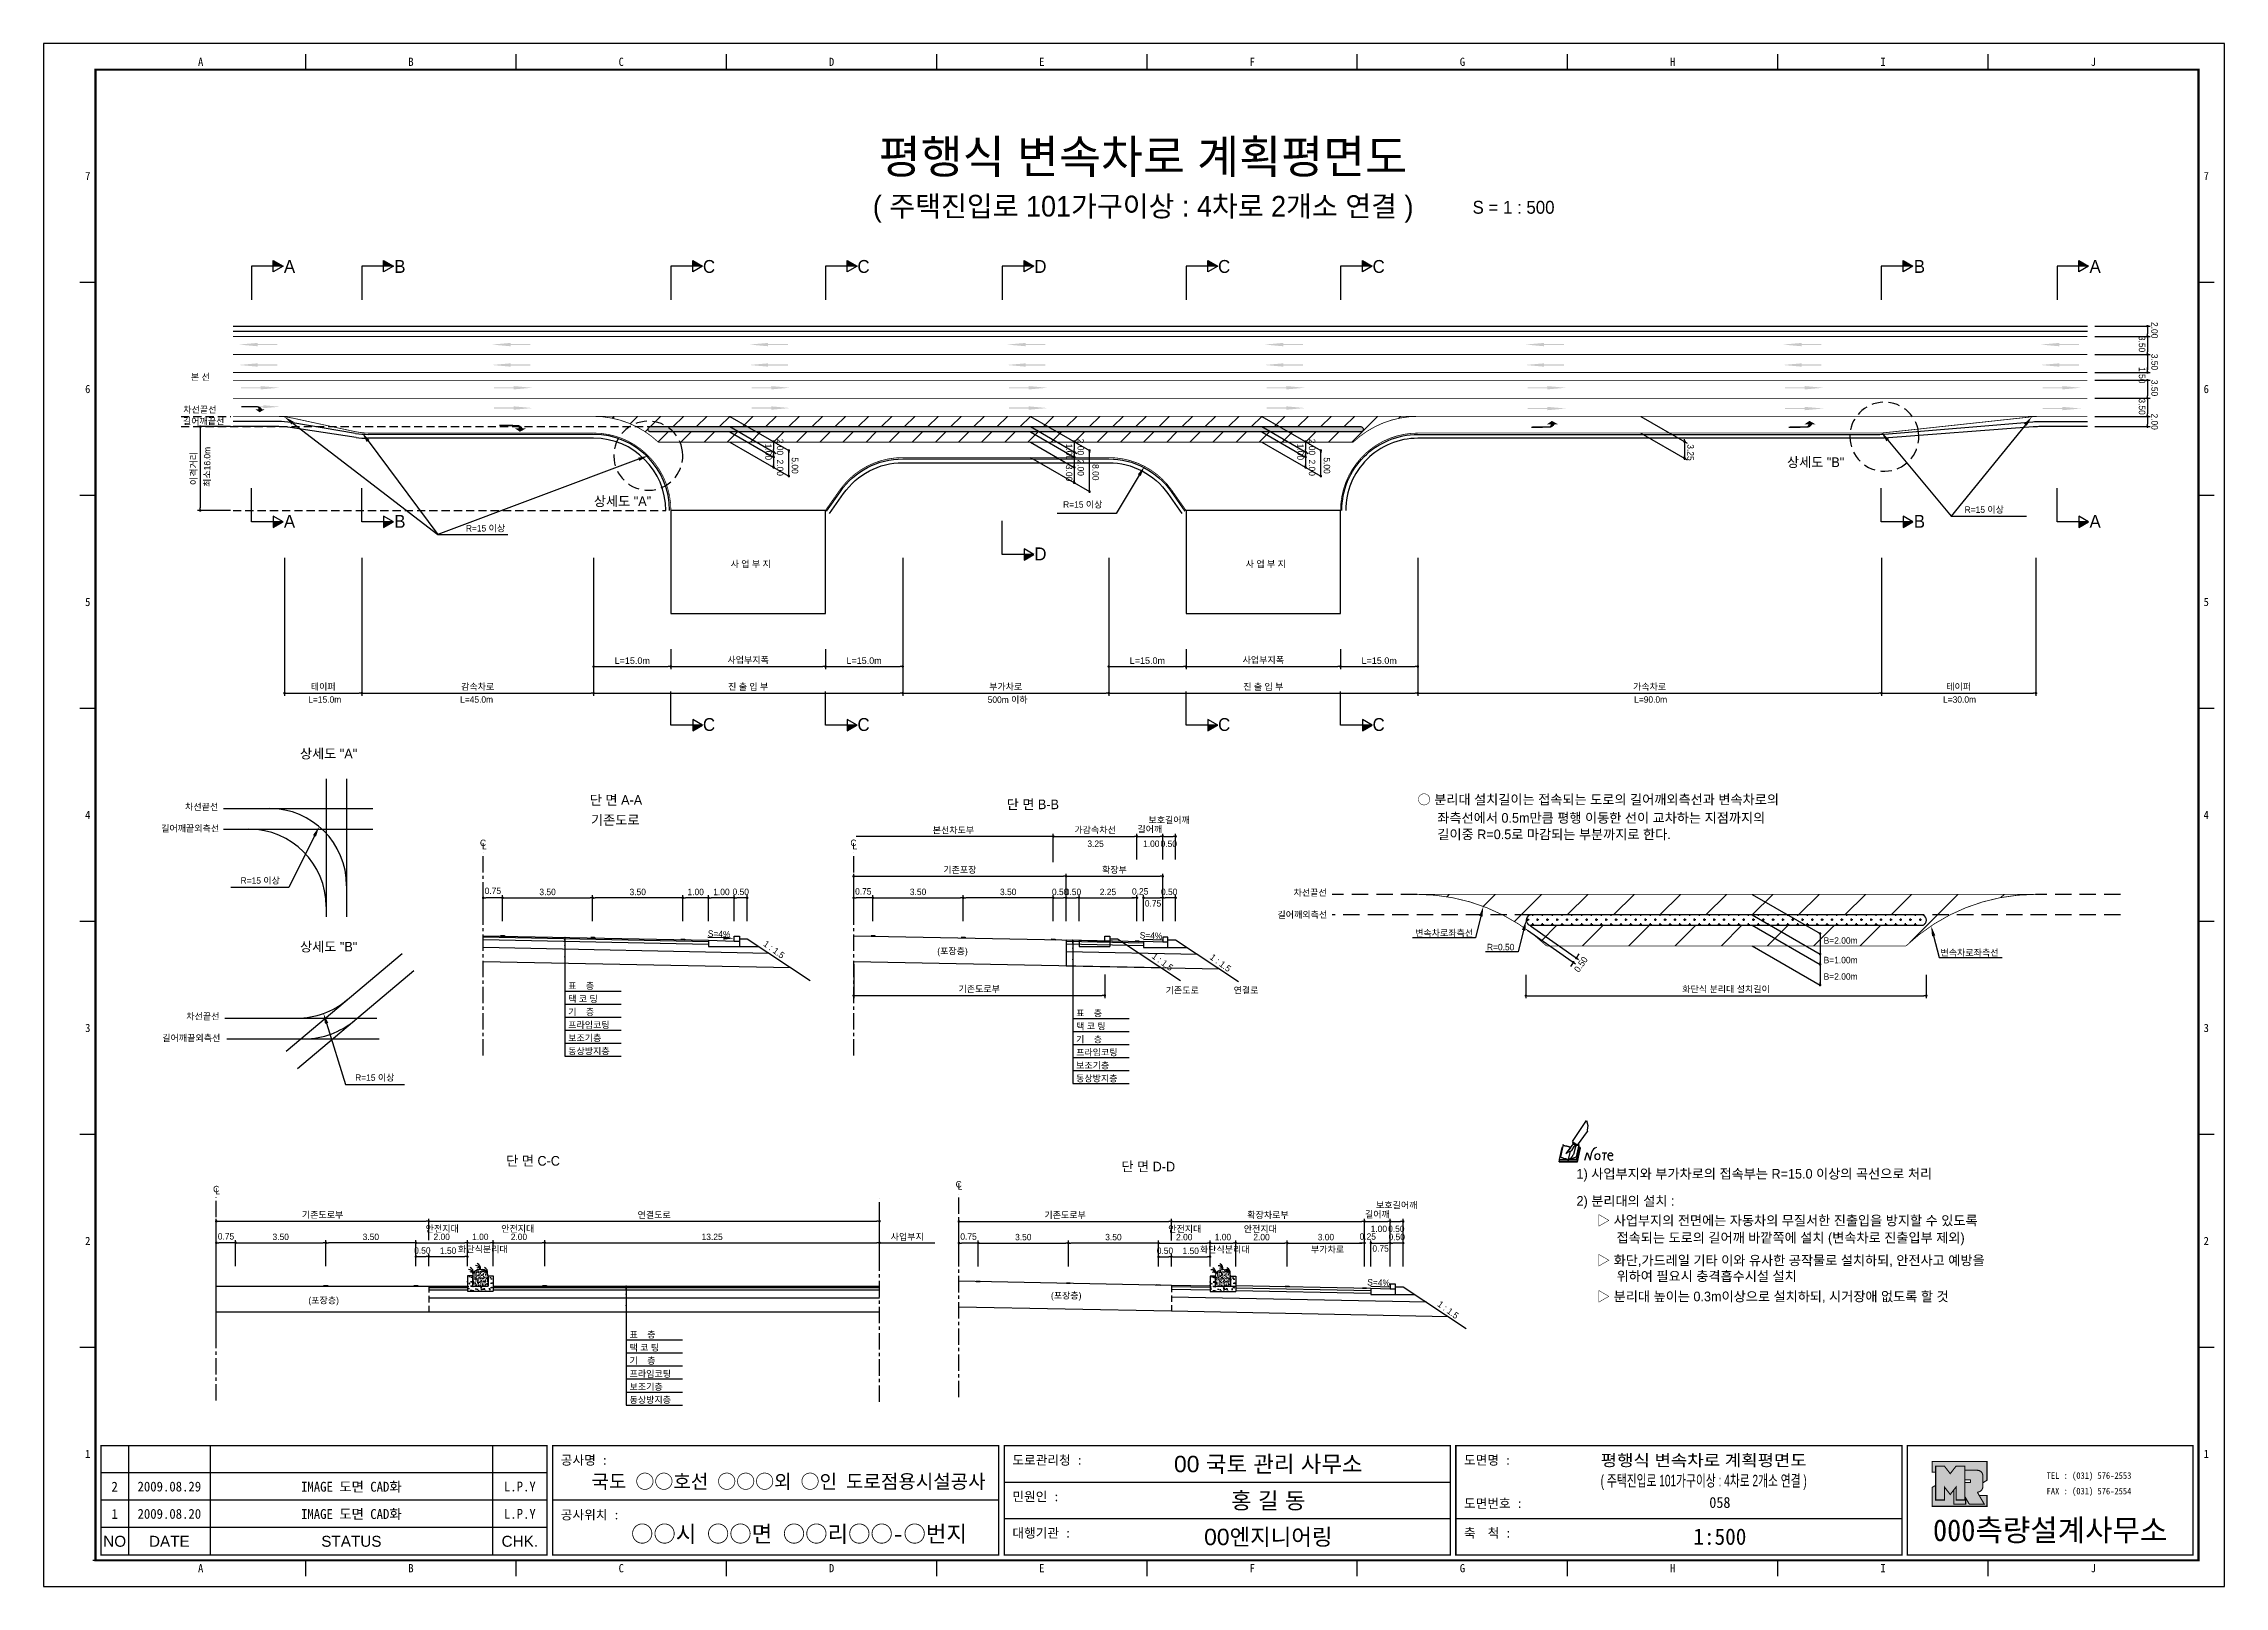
# Model space of a CAD drawing. Header units: millimetres. Extents: x 510 to 934, y -10 to 289.
import ezdxf
from ezdxf.enums import TextEntityAlignment as Align

# ---------------------------------------------------------------- set-up
doc = ezdxf.new("R2010")
doc.units = ezdxf.units.MM
doc.linetypes.add('CENTER', pattern=[50.8, 31.75, -6.35, 6.35, -6.35])
doc.linetypes.add('HIDDEN', pattern=[9.525, 6.35, -3.175])
for name, color, linetype in [('CC-GSTR-0004', 4, 'Continuous'), ('CM-LANE-0030', 30, 'Continuous'), ('CZ-DIMT-0002', 7, 'Continuous'), ('CZ-EXST-0002', 1, 'Continuous'), ('CZ-LIN1-0007', 7, 'Continuous'), ('CZ-LIN2-0003', 3, 'Continuous'), ('CZ-LINE-0001', 7, 'Continuous'), ('CZ-TEXT-BOX0', 7, 'Continuous'), ('TITLE', 7, 'Continuous')]:
    doc.layers.add(name, color=color, linetype=linetype)
doc.styles.add('견고딕', font='arial.ttf')
doc.styles.add('돋움', font='')
doc.styles.add('돋음체', font='')
doc.styles.get('돋움').set_extended_font_data('Dotum')
doc.styles.get('돋음체').set_extended_font_data('DotumChe')

msp = doc.modelspace()

# ---------------------------------------------------------------- texts
at = {"layer": 'CZ-DIMT-0002', "style": '돋움'}
for s, height, p in [('A', 2.5, (557.9, 246.19)), ('B', 2.5, (579.32, 246.19)), ('C', 2.5, (639.34, 246.19)), ('C', 2.5, (669.34, 246.19)), ('D', 2.5, (703.67, 246.19)), ('C', 2.5, (739.34, 246.19)), ('C', 2.5, (769.34, 246.19)), ('B', 2.5, (874.32, 246.19)), ('A', 2.5, (908.43, 246.19)), ('본 선', 1.25, (540.6, 224.73)), ('길어깨끝선', 1.25, (541.23, 216.15)), ('차선끝선', 1.25, (540.49, 218.41)), ('상세도 "B"', 1.875, (854.17, 208.2)), ('상세도 "A"', 1.875, (622.54, 200.63)), ('R=15 이상', 1.25, (711.9, 199.99)), ('R=15 이상', 1.25, (886.91, 199)), ('A', 2.5, (557.9, 196.73)), ('B', 2.5, (579.32, 196.73)), ('R=15 이상', 1.25, (595.95, 195.38)), ('B', 2.5, (874.32, 196.73)), ('A', 2.5, (908.43, 196.73)), ('D', 2.5, (703.67, 190.41)), ('사 업 부 지', 1.25, (647.43, 188.44)), ('사 업 부 지', 1.25, (747.43, 188.44)), ('L=15.0m', 1.25, (564.74, 162.15)), ('L=45.0m', 1.25, (594.22, 162.15)), ('500m 이하', 1.25, (697.32, 162.12)), ('L=90.0m', 1.25, (822.14, 162.15)), ('L=30.0m', 1.25, (882.11, 162.15)), ('C', 2.5, (639.34, 157.3)), ('C', 2.5, (669.34, 157.3)), ('C', 2.5, (739.34, 157.3)), ('C', 2.5, (769.34, 157.3)), ('차선끝선', 1.25, (540.84, 141.34)), ('길어깨끝외측선', 1.25, (538.61, 137.14)), ('C', 1.25, (595.46, 134.34)), ('L', 1.25, (595.73, 133.69)), ('C', 1.25, (667.38, 134.35)), ('L', 1.25, (667.64, 133.69)), ('R=15 이상', 1.25, (552.22, 127.02)), ('차선끝선', 1.25, (756.04, 124.68)), ('차선끝선', 1.25, (541.07, 100.66)), ('길어깨끝외측선', 1.25, (538.83, 96.46)), ('R=15 이상', 1.25, (574.46, 88.78)), ('C', 1.25, (543.66, 67.15)), ('C', 1.25, (687.81, 68.08)), ('L', 1.25, (688.07, 67.68)), ('L', 1.25, (543.92, 66.75))]:
    msp.add_text(s, height=height, dxfattribs=at).set_placement(p, align=Align.MIDDLE_CENTER)
for s, rotation, p in [('2.00', 270, (919.35, 235.41)), ('3.50', 270, (916.91, 232.72)), ('3.50', 270, (919.35, 229.25)), ('1.50', 270, (916.91, 226.66)), ('3.50', 270, (916.91, 220.58)), ('3.50', 270, (919.35, 224.19)), ('2.00', 270, (919.35, 217.66)), ('최소16.0m', 90, (542.54, 203.41))]:
    msp.add_text(s, height=1.25, rotation=rotation, dxfattribs=at).set_placement(p)
for s, p in [('○ 분리대 설치길이는 접속되는 도로의 길어깨외측선과 변속차로의', (776.88, 142.74)), ('좌측선에서 0.5m만큼 평행 이동한 선이 교차하는 지점까지의', (780.73, 139.18)), ('길이중 R=0.5로 마감되는 부분까지로 한다.', (780.73, 135.99)), ('1) 사업부지와 부가차로의 접속부는 R=15.0 이상의 곡선으로 처리', (807.75, 70.12)), ('2) 분리대의 설치 :', (807.75, 64.85)), ('▷ 사업부지의 전면에는 자동차의 무질서한 진출입을 방지할 수 있도록', (811.73, 61.05)), ('접속되는 도로의 길어깨 바깥쪽에 설치 (변속차로 진출입부 제외)', (815.52, 57.72)), ('▷ 화단,가드레일 기타 이와 유사한 공작물로 설치하되, 안전사고 예방을', (811.73, 53.32)), ('위하여 필요시 충격흡수시설 설치', (815.52, 50.25)), ('▷ 분리대 높이는 0.3m이상으로 설치하되, 시거장애 없도록 할 것', (811.73, 46.31))]:
    msp.add_text(s, height=1.875, dxfattribs=at).set_placement(p, align=Align.MIDDLE_LEFT)
for s, p in [('3.25', (712.79, 133.54)), ('1.00', (723.6, 133.54)), ('0.50', (727, 133.54)), ('길어깨외측선', (749.69, 119.77)), ('변속차로좌측선', (776.42, 116.21)), ('R=0.50', (790.36, 113.49)), ('B=2.00m', (855.73, 114.76)), ('(포장층)', (683.65, 112.7)), ('B=1.00m', (855.73, 110.97)), ('변속차로좌측선', (878.41, 112.41)), ('표    층', (612, 105.96)), ('기존도로', (727.99, 105.1)), ('연결로', (741.18, 105.1)), ('B=2.00m', (855.73, 107.78)), ('기    층', (612, 100.9)), ('택 코 팅', (612, 103.43)), ('표    층', (710.6, 100.65)), ('프라임코팅', (612, 98.37)), ('택 코 팅', (710.6, 98.12)), ('보조기층', (612, 95.84)), ('동상방지층', (612, 93.3)), ('프라임코팅', (710.6, 93.06)), ('기    층', (710.6, 95.59)), ('보조기층', (710.6, 90.53)), ('동상방지층', (710.6, 88)), ('안전지대', (584.32, 58.83)), ('안전지대', (598.99, 58.83)), ('안전지대', (728.48, 58.78)), ('안전지대', (743.15, 58.78)), ('1.00', (767.79, 58.81)), ('0.50', (771.18, 58.81)), ('화단식분리대', (590.6, 54.85)), ('사업부지', (674.6, 57.26)), ('화단식분리대', (734.62, 54.81)), ('부가차로', (756.2, 54.81)), ('(포장층)', (705.72, 45.87)), ('(포장층)', (561.57, 44.94)), ('표    층', (623.91, 38.29)), ('기    층', (623.91, 33.22)), ('택 코 팅', (623.91, 35.76)), ('프라임코팅', (623.91, 30.69)), ('보조기층', (623.91, 28.16)), ('동상방지층', (623.91, 25.63))]:
    msp.add_text(s, height=1.25, dxfattribs=at).set_placement(p)
for s, rotation, p in [('S=4%', 357.7094, (641.3, 116.66)), ('1 : 1.5', 323.8881, (651.96, 113.63)), ('S=4%', 357.7094, (725.15, 116.34)), ('1 : 1.5', 323.8881, (727.39, 111.25)), ('1 : 1.5', 323.8881, (738.64, 111.05)), ('S=4%', 357.7094, (769.33, 49)), ('1 : 1.5', 323.8881, (782.82, 43.71))]:
    msp.add_text(s, height=1.25, rotation=rotation, dxfattribs=at).set_placement(p, align=Align.MIDDLE_CENTER)
at = {"layer": 'CZ-DIMT-0002', "char_height": 1.25, "attachment_point": 5, "style": '돋움'}
for s, insert, rotation in [('\\A1;2.00', (653.13, 211.16), 270), ('\\A1;2.00', (711.5, 211.16), 270), ('\\A1;2.00', (756.4, 211.16), 270), ('1.00', (650.87, 210.2), 270), ('2.00', (653.13, 207.13), 270), ('5.00', (656.02, 207.55), 270), ('1.00', (709.24, 210.2), 270), ('3.00', (709.24, 206.1), 270), ('2.00', (711.5, 207.13), 270), ('8.00', (714.39, 206.24), 270), ('1.00', (754.14, 210.2), 270), ('2.00', (756.4, 207.13), 270), ('5.00', (759.29, 207.55), 270), ('3.25', (829.89, 210.09), 270), ('\\A1;0.50', (808.6, 110.74), 54.9032)]:
    msp.add_mtext(s, dxfattribs=dict(at, insert=insert, rotation=rotation))
at = {"layer": 'CZ-DIMT-0002', "insert": (686.79, 136.73), "char_height": 1.25, "attachment_point": 5, "style": '돋움'}
msp.add_mtext('본선차도부', dxfattribs=at)
at = {"layer": 'CZ-LINE-0001', "insert": (539.37, 206.98), "char_height": 1.25, "attachment_point": 5, "rotation": 90, "style": '돋움'}
msp.add_mtext('\\A1;이격거리', dxfattribs=at)
at = {"layer": 'CZ-LINE-0001', "char_height": 1.25, "attachment_point": 5, "style": '돋움'}
for s, insert in [('\\A1;{\\fArial|b0|i0|c0|p32;L=15.0m}', (624.44, 169.69)), ('\\A1;사업부지폭', (646.94, 169.75)), ('\\A1;{\\fArial|b0|i0|c0|p32;L=15.0m}', (669.44, 169.69)), ('\\A1;{\\fArial|b0|i0|c0|p32;L=15.0m}', (724.44, 169.69)), ('\\A1;사업부지폭', (746.94, 169.75)), ('\\A1;{\\fArial|b0|i0|c0|p32;L=15.0m}', (769.44, 169.69)), ('\\A1;테이퍼', (564.44, 164.57)), ('\\A1;감속차로', (594.44, 164.58)), ('\\A1;진 출 입 부', (646.94, 164.57)), ('\\A1;부가차로', (696.94, 164.57)), ('\\A1;진 출 입 부', (746.94, 164.57)), ('\\A1;가속차로', (821.94, 164.58)), ('\\A1;테이퍼', (881.94, 164.57)), ('\\A1;가감속차선', (714.29, 136.78)), ('\\A1;길어깨', (724.92, 136.91)), ('\\A1;보호길어깨', (728.67, 138.7)), ('\\A1;기존포장', (688.04, 129.04)), ('\\A1;확장부', (718.04, 129.04)), ('\\A1;0.75', (597.38, 125.02)), ('\\A1;3.50', (608, 124.8)), ('\\A1;3.50', (625.5, 124.8)), ('\\A1;1.00', (636.75, 124.8)), ('\\A1;1.00', (641.75, 124.8)), ('\\A1;0.50', (645.5, 124.83)), ('\\A1;0.75', (669.29, 124.91)), ('\\A1;3.50', (679.92, 124.81)), ('\\A1;3.50', (697.42, 124.81)), ('\\A1;0.50', (707.5, 124.81)), ('\\A1;0.50', (710, 124.81)), ('\\A1;2.25', (716.79, 124.81)), ('\\A1;0.25', (723.04, 124.91)), ('\\A1;0.75', (725.54, 122.59)), ('\\A1;0.50', (728.67, 124.83)), ('\\A1;기존도로부', (691.79, 105.9)), ('\\A1;화단식 분리대 설치길이', (836.78, 105.88)), ('\\A1;보호길어깨', (772.85, 63.97)), ('\\A1;기존도로부', (564.32, 62.1)), ('\\A1;연결도로', (628.69, 62.09)), ('\\A1;기존도로부', (708.47, 62.05)), ('\\A1;확장차로{\\fGulimChe|b0|i0|c129|p32;부}', (747.85, 62.06)), ('\\A1;길어깨', (769.1, 62.18)), ('\\A1;0.75', (545.57, 57.97)), ('\\A1;3.50', (556.19, 57.87)), ('\\A1;3.50', (573.69, 57.87)), ('\\A1;0.50', (583.69, 55.21)), ('\\A1;2.00', (587.44, 57.87)), ('\\A1;1.50', (588.69, 55.19)), ('\\A1;1.00', (594.94, 57.87)), ('\\A1;2.00', (602.44, 57.87)), ('\\A1;13.25', (639.94, 57.87)), ('\\A1;0.75', (689.72, 57.92)), ('\\A1;3.50', (700.35, 57.82)), ('\\A1;3.50', (717.85, 57.82)), ('\\A1;0.50', (727.85, 55.17)), ('\\A1;2.00', (731.6, 57.82)), ('\\A1;1.50', (732.85, 55.15)), ('\\A1;1.00', (739.1, 57.83)), ('\\A1;2.00', (746.6, 57.82)), ('\\A1;3.00', (759.1, 57.82)), ('\\A1;0.25', (767.22, 57.93)), ('\\A1;0.75', (769.72, 55.61)), ('\\A1;0.50', (772.85, 57.85))]:
    msp.add_mtext(s, dxfattribs=dict(at, insert=insert))
at = {"layer": 'CZ-TEXT-BOX0', "style": '돋움'}
for s, p in [('상세도 "A"', (565.48, 151.65)), ('단 면 A-A', (621.28, 142.67)), ('기존도로', (621.14, 138.77)), ('단 면 B-B', (702.2, 141.81)), ('상세도 "B"', (565.5, 114.19)), ('단 면 C-C', (605.18, 72.63)), ('단 면 D-D', (724.61, 71.52))]:
    msp.add_text(s, height=1.875, dxfattribs=at).set_placement(p, align=Align.MIDDLE_CENTER)
at = {"layer": 'TITLE', "color": 3, "linetype": 'Continuous', "style": '돋음체'}
for s, p in [('A', (540.65, 285.9)), ('B', (581.48, 285.9)), ('C', (622.3, 285.9)), ('D', (663.13, 285.9)), ('E', (703.95, 285.9)), ('F', (744.78, 285.9)), ('G', (785.6, 285.9)), ('H', (826.43, 285.9)), ('I', (867.25, 285.9)), ('J', (908.08, 285.9)), ('7', (518.73, 263.73)), ('7', (930, 263.73)), ('6', (518.73, 222.4)), ('6', (930, 222.4)), ('5', (518.73, 181.07)), ('5', (930, 181.07)), ('4', (518.73, 139.74)), ('4', (930, 139.74)), ('3', (518.73, 98.41)), ('3', (930, 98.41)), ('2', (518.73, 57.09)), ('2', (930, 57.09)), ('1', (518.73, 15.76)), ('1', (930, 15.76)), ('A', (540.65, -6.42)), ('B', (581.48, -6.42)), ('C', (622.3, -6.42)), ('D', (663.13, -6.42)), ('E', (703.95, -6.42)), ('F', (744.78, -6.42)), ('G', (785.6, -6.42)), ('H', (826.43, -6.42)), ('I', (867.25, -6.42)), ('J', (908.08, -6.42))]:
    msp.add_text(s, height=1.59, dxfattribs=at).set_placement(p, align=Align.MIDDLE)
at = {"layer": 'TITLE', "style": '돋움'}
for s, height, p in [('평행식 변속차로 계획평면도', 6.5, (723.58, 267.51)), ('( 주택진입로 101가구이상 : 4차로 2개소 연결 )', 4, (723.62, 257.88))]:
    msp.add_text(s, height=height, dxfattribs=at).set_placement(p, align=Align.MIDDLE_CENTER)
msp.add_text('S = 1 : 500', height=2.5, dxfattribs=at).set_placement((787.57, 257.67), align=Align.MIDDLE_LEFT)
at = {"layer": 'TITLE', "style": '돋음체'}
for s, p in [('공사명 : ', (610.57, 13.66)), ('도로관리청 :', (698.24, 13.66)), ('도면명 :', (785.91, 13.66)), ('민원인 :', (698.24, 6.58)), ('공사위치 :', (610.57, 3.04)), ('도면번호 :', (785.91, 5.26)), ('대행기관 :', (698.24, -0.49)), ('축  척 :', (785.91, -0.49))]:
    msp.add_text(s, height=1.804, dxfattribs=at).set_placement(p)
at = {"layer": 'TITLE', "color": 7, "linetype": 'Continuous'}
for s, height, style, p in [('00 국토 관리 사무소', 3.1832, '견고딕', (747.91, 13.83)), ('국도 ○○호선 ○○○외 ○인 도로점용시설공사', 2.7, '돋음체', (654.78, 10.44)), ('홍 길 동', 3.183, '견고딕', (747.91, 6.76)), ('○○시 ○○면 ○○리○○-○번지', 3.1832, '돋음체', (656.81, 0.28)), ('00엔지니어링', 3.183, '견고딕', (747.91, -0.32))]:
    msp.add_text(s, height=height, dxfattribs=dict(at, style=style)).set_placement(p, align=Align.MIDDLE)
at = {"layer": 'TITLE', "style": '돋움'}
for s, width, p, p2 in [('평행식 변속차로 계획평면도', 1.010039, (812.44, 13.4), (852.44, 13.4)), ('( 주택진입로 101가구이상 : 4차로 2개소 연결 )', 0.599507, (812.44, 9.45), (852.44, 9.45))]:
    msp.add_text(s, height=2.25, dxfattribs=dict(at, width=width)).set_placement(p, p2, align=Align.FIT)
at = {"layer": 'TITLE', "color": 1, "linetype": 'Continuous', "style": '돋음체'}
msp.add_text('2', height=1.91, dxfattribs=at).set_placement((523.96, 9.41), align=Align.MIDDLE)
at = {"layer": 'TITLE', "linetype": 'Continuous'}
for s, height, style, p in [('2009.08.29', 1.91, '돋음체', (534.57, 9.41)), ('L.P.Y', 1.91, '돋음체', (602.61, 9.41)), ('1', 1.91, '돋음체', (523.96, 4.11)), ('2009.08.20', 1.91, '돋음체', (534.57, 4.11)), ('L.P.Y', 1.91, '돋음체', (602.61, 4.11)), ('058', 2.122, '돋음체', (835.58, 6.32)), ('1:500', 3.183, '돋음체', (835.58, -0.32)), ('NO', 2.122, '견고딕', (523.96, -1.2)), ('DATE', 2.122, '견고딕', (534.57, -1.2)), ('STATUS', 2.122, '견고딕', (569.91, -1.2)), ('CHK.', 2.122, '견고딕', (602.61, -1.2))]:
    msp.add_text(s, height=height, dxfattribs=dict(at, style=style)).set_placement(p, align=Align.MIDDLE)
at = {"layer": 'TITLE', "style": '돋음체'}
for p in [(569.91, 9.41), (569.91, 4.11)]:
    msp.add_text('IMAGE 도면 CAD화', height=1.9099, dxfattribs=at).set_placement(p, align=Align.MIDDLE)
at = {"layer": 'TITLE', "color": 180, "style": '돋음체'}
for s, p in [('TEL : (031) 576-2553', (899.01, 10.92)), ('FAX : (031) 576-2554', (899.01, 7.9))]:
    msp.add_text(s, height=1.2733, dxfattribs=at).set_placement(p)
msp.add_text('000측량설계사무소', height=4.244, dxfattribs=at).set_placement((899.71, -1.17), align=Align.CENTER)

# ---------------------------------------------------------------- blocks, each defined once
blk = doc.blocks.new('note')
for p, q in [((0.85, 3.5), (3.53, 7.57)), ((1.8, 2.79), (3.74, 5.46)), ((3.53, 7.57), (3.8, 6.64)), ((3.8, 6.64), (3.69, 5.72)), ((3.69, 5.72), (3.74, 5.46)), ((-1.24, 2.36), (-1.77, 0)), ((-1.77, 0), (1.77, 0)), ((-1.77, 0), (-1.77, -0.3)), ((-1.53, 0.52), (-1.55, 0.54)), ((-1.01, 2.9), (-1.53, 0.52)), ((-1.48, 0.48), (-1.53, 0.52)), ((-1.43, 0.44), (-1.48, 0.48)), ((-1.38, 0.41), (-1.43, 0.44)), ((-1.33, 0.4), (-1.38, 0.41)), ((-1.27, 0.37), (-1.33, 0.4)), ((-1.22, 0.35), (-1.27, 0.37)), ((-1.13, 2.36), (-1.24, 2.36)), ((-1.17, 0.33), (-1.22, 0.35)), ((-1.12, 0.32), (-1.17, 0.33)), ((-1.02, 0.25), (-1.12, 0.32)), ((-0.97, 0.22), (-1.02, 0.25)), ((-1, 2.9), (-1.01, 2.9)), ((-0.98, 2.85), (-1, 2.9)), ((-0.95, 2.8), (-0.98, 2.85)), ((-0.93, 0.21), (-0.97, 0.22)), ((-0.9, 2.75), (-0.95, 2.8)), ((-0.88, 0.19), (-0.93, 0.21)), ((-0.85, 2.72), (-0.9, 2.75)), ((-0.8, 0.18), (-0.88, 0.19)), ((-0.79, 2.69), (-0.85, 2.72)), ((-0.75, 0.17), (-0.8, 0.18)), ((-0.74, 2.68), (-0.79, 2.69)), ((-0.7, 0.16), (-0.75, 0.17)), ((-0.69, 2.65), (-0.74, 2.68)), ((-0.64, 0.15), (-0.7, 0.16)), ((-0.64, 2.65), (-0.69, 2.65)), ((-0.59, 2.63), (-0.64, 2.65)), ((-0.58, 0.14), (-0.64, 0.15)), ((-0.54, 2.62), (-0.59, 2.63)), ((-0.53, 0.13), (-0.58, 0.14)), ((-0.48, 2.61), (-0.54, 2.62)), ((-0.48, 0.12), (-0.53, 0.13)), ((-0.43, 2.61), (-0.48, 2.61)), ((-0.43, 0.11), (-0.48, 0.12)), ((0.75, 2.77), (-0.46, 1.16)), ((0.37, 2.24), (-0.46, 1.16)), ((-0.46, 1.16), (-0.08, 1.47)), ((-0.38, 2.59), (-0.43, 2.61)), ((-0.38, 0.08), (-0.43, 0.11)), ((-0.33, 2.59), (-0.38, 2.59)), ((-0.29, 0.06), (-0.38, 0.08)), ((-0.27, 2.58), (-0.33, 2.59)), ((-0.23, 0.05), (-0.29, 0.06)), ((-0.22, 2.57), (-0.27, 2.58)), ((-0.16, 0.04), (-0.23, 0.05)), ((-0.17, 2.56), (-0.22, 2.57)), ((-0.12, 2.55), (-0.17, 2.56)), ((-0.11, 0.03), (-0.16, 0.04)), ((-0.07, 2.53), (-0.12, 2.55)), ((-0.04, 0.02), (-0.11, 0.03)), ((-0.08, 1.47), (0.72, 1.75)), ((-0.01, 2.51), (-0.07, 2.53)), ((-0.05, -0.3), (-0.05, 0)), ((0, 0), (-0.04, 0.02)), ((0.04, 2.5), (-0.01, 2.51)), ((0.37, 1.63), (0, 0)), ((0, 0), (1.6, 0.53)), ((0, 0), (1.65, 0.18)), ((0, 0.01), (0.06, 0.04)), ((0, -0.3), (0, 0)), ((0.09, 2.48), (0.04, 2.5)), ((0.05, -0.3), (0.05, 0)), ((0.06, 0.04), (0.11, 0.07)), ((0.14, 2.48), (0.09, 2.48)), ((0.11, 0.07), (0.16, 0.09)), ((0.2, 2.47), (0.14, 2.48)), ((0.16, 0.09), (0.21, 0.12)), ((0.26, 2.43), (0.18, 2.46)), ((0.21, 0.12), (0.27, 0.14)), ((0.34, 2.4), (0.26, 2.43)), ((0.27, 0.14), (0.36, 0.19)), ((0.45, 2.37), (0.34, 2.4)), ((0.36, 0.19), (0.41, 0.22)), ((0.41, 0.22), (0.46, 0.27)), ((0.46, 0.27), (0.51, 0.3)), ((0.51, 0.3), (0.56, 0.34)), ((0.56, 0.34), (0.6, 0.4)), ((0.6, 0.4), (0.64, 0.45)), ((0.64, 0.45), (0.67, 0.51)), ((0.67, 0.51), (0.74, 0.58)), ((0.72, 1.75), (1.16, 2.53)), ((0.74, 0.58), (0.79, 0.63)), ((1, 3.1), (0.75, 2.77)), ((0.79, 0.63), (0.83, 0.68)), ((0.83, 0.68), (0.86, 0.73)), ((0.85, 3.5), (1.8, 2.79)), ((1, 3.4), (0.85, 3.21)), ((0.85, 3.21), (1.52, 2.71)), ((0.86, 0.73), (0.89, 0.79)), ((0.89, 0.84), (0.92, 0.89)), ((0.89, 0.79), (0.89, 0.84)), ((0.92, 0.89), (0.96, 0.95)), ((0.96, 0.95), (1.01, 0.97)), ((1.47, 2.74), (1.01, 0.97)), ((1.16, 2.53), (1.37, 2.82)), ((2.13, 2.84), (1.44, 2.63)), ((1.52, 2.71), (1.66, 2.9)), ((1.6, 0.53), (2.13, 2.84)), ((1.65, 0.18), (2.19, 2.48)), ((1.77, 0), (2.3, 2.36)), ((1.77, -0.3), (2.3, 2.07)), ((1.77, -0.38), (2.3, 1.99)), ((1.77, -0.44), (2.3, 1.93)), ((1.77, 0), (1.77, -0.3)), ((2.19, 2.48), (2.04, 2.47)), ((2.3, 2.36), (2.16, 2.36)), ((2.3, 2.36), (2.3, 2.07)), ((3.21, -0.08), (3.68, 1.4)), ((3.68, 1.4), (4.26, -0.14)), ((4.26, -0.14), (4.56, 1.44)), ((6.55, 1.34), (7.46, 1.34)), ((7.01, 1.34), (6.87, -0.11)), ((7.71, 0.77), (7.71, 0.55)), ((7.71, 0.77), (8.67, 0.77)), ((-1.77, -0.3), (1.77, -0.3)), ((-1.77, -0.43), (-1.77, -0.3)), ((-1.77, -0.37), (1.77, -0.37)), ((-1.77, -0.43), (1.77, -0.43))]:
    blk.add_line(p, q)
for centre, major_axis, start_param, end_param in [((0.4, 2.31), (0.0702, 0.0702), 3.283946, 6.425539), ((5.68, 1.23), (-0.806, 0.806), -0.591174, 0.597824), ((5.66, 0.58), (-0.378, 0.378), 3.926991, 10.210176), ((8.3, 0.49), (0.422, 0.422), 2.265602, 4.634911), ((8.19, 0.77), (-0.342, 0.342), 3.926991, 7.068583)]:
    blk.add_ellipse(centre, major_axis=major_axis, ratio=1, start_param=start_param, end_param=end_param)
blk = doc.blocks.new('_Dot')
at = {"color": 0, "linetype": 'ByBlock', "lineweight": -2}
blk.add_line((-0.5, 0), (-1, 0), dxfattribs=at)
at = {"color": 0, "linetype": 'ByBlock', "const_width": 0.5}
blk.add_lwpolyline([(-0.25, 0, 1), (0.25, 0, 1)], format="xyb", close=True, dxfattribs=at)

# ---------------------------------------------------------------- hatches: boundary and pattern name
at = {"layer": 'CM-LANE-0030'}
h = msp.add_hatch(dxfattribs=at)
h.set_pattern_fill('ANSI31', color=256, style=0)
h.set_pattern_definition([(45, (-1959.184, 447.803), (-2.245064, 2.245064), [])])
h.paths.add_polyline_path([(764.39, 212.1, -0.191871), (776.94, 217.1), (616.94, 217.1, -0.191871), (629.49, 212.1)])
h.paths.add_polyline_path([(627.85, 214.1, 0.002096), (627.72, 214.19, -0.732581), (628.01, 215.1), (765.87, 215.1, -0.732581), (766.16, 214.19, 0.002096), (766.03, 214.1)], flags=16)
h = msp.add_hatch(dxfattribs=at)
h.set_pattern_fill('ANSI31', color=256, scale=2, style=0)
h.set_pattern_definition([(45, (-503.057, 580.4497), (-4.490128, 4.490128), [])])
h.paths.add_polyline_path([(871.73, 114.34, -0.191871), (896.83, 124.34), (776.83, 124.34, -0.191871), (801.93, 114.34)])
h.paths.add_polyline_path([(798.65, 118.34, 0.002096), (798.39, 118.52, -0.732581), (798.97, 120.34), (874.7, 120.34, -0.732581), (875.27, 118.52, 0.002096), (875.02, 118.34)], flags=16)
at = {"layer": 'CZ-EXST-0002'}
msp.add_hatch(color=256, dxfattribs=at).paths.add_polyline_path([(671.54, 116.24), (671.54, 116.36), (670.79, 116.38), (670.79, 116.25)])
h = msp.add_hatch(dxfattribs=at)
h.set_pattern_fill('AR-SAND', color=256, scale=0.01, style=0)
h.set_pattern_definition([(37.5, (-515.6742, 3531.1686), (-0.016000313, 0.489413237), [0, -0.38608, 0, -0.4318, 0, -0.41275]), (7.5, (-515.6742, 3531.1686), (0.44952328, 0.7168251), [0, -0.20828, 0, -0.34798, 0, -0.13335]), (327.5, (-515.98663, 3531.1686), (0.79099237, 0.001437185), [0, -0.127, 0, -0.4572, 0, -0.5969]), (317.5, (-515.9866, 3531.1686), (0.76355645, 0.22292932), [0, -0.0635, 0, -0.29972, 0, -0.3429])])
edge = h.paths.add_edge_path()
edge.add_ellipse((594.94, 50.32), major_axis=(-1.5, 0), ratio=0.829212, start_angle=180, end_angle=360)
edge.add_line((593.44, 50.32), (593.44, 48.32))
edge.add_line((593.44, 48.32), (596.44, 48.32))
edge.add_line((596.44, 48.32), (596.44, 50.32))
h = msp.add_hatch(dxfattribs=at)
h.set_pattern_fill('AR-SAND', color=256, scale=0.01, style=0)
h.set_pattern_definition([(37.5, (-371.51953, 3531.12325), (-0.016000313, 0.489413237), [0, -0.38608, 0, -0.4318, 0, -0.41275]), (7.5, (-371.5195, 3531.12325), (0.44952328, 0.7168251), [0, -0.20828, 0, -0.34798, 0, -0.13335]), (327.5, (-371.83195, 3531.12325), (0.79099237, 0.001437185), [0, -0.127, 0, -0.4572, 0, -0.5969]), (317.5, (-371.83195, 3531.12325), (0.76355645, 0.22292932), [0, -0.0635, 0, -0.29972, 0, -0.3429])])
edge = h.paths.add_edge_path()
edge.add_ellipse((739.1, 50.28), major_axis=(-1.5, 0), ratio=0.829212, start_angle=180, end_angle=360)
edge.add_line((737.6, 50.28), (737.6, 48.28))
edge.add_line((737.6, 48.28), (740.6, 48.28))
edge.add_line((740.6, 48.28), (740.6, 50.28))
h = msp.add_hatch(dxfattribs=at)
h.set_pattern_fill('AR-CONC', color=256, scale=0.01, style=0)
h.set_pattern_definition([(50, (-515.6742, 3531.1686), (1.8218467, -0.15939086), [0.1905, -2.0955]), (355, (-515.6742, 3531.1686), (-0.3524283, 1.9105664), [0.1524, -1.6764]), (100.451, (-515.5224, 3531.1553), (1.469425, 1.7511669), [0.1619, -1.7809]), (46.1842, (-515.6742, 3531.6766), (2.7107904, -0.4204233), [0.28575, -3.14325]), (96.6356, (-515.4483, 3531.6416), (2.3740423, 2.4742556), [0.24285, -2.67135]), (351.184, (-515.6742, 3531.6766), (2.374046, 2.4742512), [0.2286, -2.5146]), (21, (-515.4202, 3531.5496), (1.5161488, -1.0226552), [0.1905, -2.0955]), (326, (-515.4202, 3531.5496), (0.6180203, 1.8418797), [0.1524, -1.6764]), (71.4514, (-515.2939, 3531.4644), (2.1341649, 0.8192286), [0.1619, -1.7809]), (37.5, (-515.6742, 3531.1686), (0.03088603, 0.84555039), [0, -1.65608, 0, -1.7018, 0, -1.68275]), (7.5, (-515.6742, 3531.1686), (0.66819663, 1.00180575), [0, -0.97028, 0, -1.61798, 0, -0.64135]), (327.5, (-516.2406, 3531.1686), (1.35590595, -0.05728744), [0, -0.635, 0, -1.9812, 0, -2.6289]), (317.5, (-516.4946, 3531.1686), (1.4812918, 0.2542649), [0, -0.8255, 0, -1.31572, 0, -1.8669])])
h.paths.add_polyline_path([(597.44, 47.32), (597.44, 50.32), (596.44, 50.32), (596.44, 48.32), (593.44, 48.32), (593.44, 50.32), (592.44, 50.32), (592.44, 47.32)])
h = msp.add_hatch(dxfattribs=at)
h.set_pattern_fill('AR-CONC', color=256, scale=0.01, style=0)
h.set_pattern_definition([(50, (-371.5195, 3531.1233), (1.8218467, -0.15939086), [0.1905, -2.0955]), (355, (-371.5195, 3531.1233), (-0.3524283, 1.9105664), [0.1524, -1.6764]), (100.451, (-371.3677, 3531.11), (1.469425, 1.7511669), [0.1619, -1.7809]), (46.1842, (-371.5195, 3531.6313), (2.7107904, -0.4204233), [0.28575, -3.14325]), (96.6356, (-371.2936, 3531.5962), (2.3740423, 2.4742556), [0.24285, -2.67135]), (351.184, (-371.5195, 3531.6313), (2.374046, 2.4742512), [0.2286, -2.5146]), (21, (-371.2655, 3531.5043), (1.5161488, -1.0226552), [0.1905, -2.0955]), (326, (-371.2655, 3531.5043), (0.6180203, 1.8418797), [0.1524, -1.6764]), (71.4514, (-371.1392, 3531.419), (2.1341649, 0.8192286), [0.1619, -1.7809]), (37.5, (-371.5195, 3531.12325), (0.03088603, 0.84555039), [0, -1.65608, 0, -1.7018, 0, -1.68275]), (7.5, (-371.5195, 3531.12325), (0.66819663, 1.00180575), [0, -0.97028, 0, -1.61798, 0, -0.64135]), (327.5, (-372.08595, 3531.12325), (1.35590595, -0.05728744), [0, -0.635, 0, -1.9812, 0, -2.6289]), (317.5, (-372.34, 3531.1233), (1.4812918, 0.2542649), [0, -0.8255, 0, -1.31572, 0, -1.8669])])
h.paths.add_polyline_path([(741.6, 47.28), (741.6, 50.28), (740.6, 50.28), (740.6, 48.28), (737.6, 48.28), (737.6, 50.28), (736.6, 50.28), (736.6, 47.28)])
at = {"layer": 'CZ-LIN1-0007'}
for points in [[(551.7, 231.35), (551.7, 231.13), (555.52, 231.13), (555.52, 230.92), (551.7, 230.92), (551.7, 230.7), (548.04, 231.03)], [(600.82, 231.35), (600.82, 231.13), (604.64, 231.13), (604.64, 230.92), (600.82, 230.92), (600.82, 230.7), (597.17, 231.03)], [(650.82, 231.35), (650.82, 231.13), (654.64, 231.13), (654.64, 230.92), (650.82, 230.92), (650.82, 230.7), (647.17, 231.03)], [(700.82, 231.35), (700.82, 231.13), (704.64, 231.13), (704.64, 230.92), (700.82, 230.92), (700.82, 230.7), (697.17, 231.03)], [(750.82, 231.35), (750.82, 231.13), (754.64, 231.13), (754.64, 230.92), (750.82, 230.92), (750.82, 230.7), (747.17, 231.03)], [(801.46, 231.35), (801.46, 231.13), (805.29, 231.13), (805.29, 230.92), (801.46, 230.92), (801.46, 230.7), (797.81, 231.03)], [(851.46, 231.35), (851.46, 231.13), (855.29, 231.13), (855.29, 230.92), (851.46, 230.92), (851.46, 230.7), (847.81, 231.03)], [(901.46, 231.35), (901.46, 231.13), (905.29, 231.13), (905.29, 230.92), (901.46, 230.92), (901.46, 230.7), (897.81, 231.03)], [(551.7, 227.39), (551.7, 227.17), (555.52, 227.17), (555.52, 226.96), (551.7, 226.96), (551.7, 226.74), (548.04, 227.07)], [(600.82, 227.39), (600.82, 227.17), (604.64, 227.17), (604.64, 226.96), (600.82, 226.96), (600.82, 226.74), (597.17, 227.07)], [(650.82, 227.39), (650.82, 227.17), (654.64, 227.17), (654.64, 226.96), (650.82, 226.96), (650.82, 226.74), (647.17, 227.07)], [(700.82, 227.39), (700.82, 227.17), (704.64, 227.17), (704.64, 226.96), (700.82, 226.96), (700.82, 226.74), (697.17, 227.07)], [(750.82, 227.39), (750.82, 227.17), (754.64, 227.17), (754.64, 226.96), (750.82, 226.96), (750.82, 226.74), (747.17, 227.07)], [(801.46, 227.39), (801.46, 227.17), (805.29, 227.17), (805.29, 226.96), (801.46, 226.96), (801.46, 226.74), (797.81, 227.07)], [(851.46, 227.39), (851.46, 227.17), (855.29, 227.17), (855.29, 226.96), (851.46, 226.96), (851.46, 226.74), (847.81, 227.07)], [(901.46, 227.39), (901.46, 227.17), (905.29, 227.17), (905.29, 226.96), (901.46, 226.96), (901.46, 226.74), (897.81, 227.07)], [(552.3, 222.97), (552.3, 222.76), (548.48, 222.76), (548.48, 222.54), (552.3, 222.54), (552.3, 222.33), (555.95, 222.65)], [(601.42, 222.97), (601.42, 222.76), (597.6, 222.76), (597.6, 222.54), (601.42, 222.54), (601.42, 222.33), (605.07, 222.65)], [(651.42, 222.97), (651.42, 222.76), (647.6, 222.76), (647.6, 222.54), (651.42, 222.54), (651.42, 222.33), (655.07, 222.65)], [(701.42, 222.97), (701.42, 222.76), (697.6, 222.76), (697.6, 222.54), (701.42, 222.54), (701.42, 222.33), (705.07, 222.65)], [(751.42, 222.97), (751.42, 222.76), (747.6, 222.76), (747.6, 222.54), (751.42, 222.54), (751.42, 222.33), (755.07, 222.65)], [(802.07, 222.97), (802.07, 222.76), (798.24, 222.76), (798.24, 222.54), (802.07, 222.54), (802.07, 222.33), (805.72, 222.65)], [(852.07, 222.97), (852.07, 222.76), (848.24, 222.76), (848.24, 222.54), (852.07, 222.54), (852.07, 222.33), (855.72, 222.65)], [(902.07, 222.97), (902.07, 222.76), (898.24, 222.76), (898.24, 222.54), (902.07, 222.54), (902.07, 222.33), (905.72, 222.65)], [(551.66, 219.09, -0.267976), (552.57, 218.48), (553.12, 218.48), (552.09, 217.9), (551.26, 218.47), (551.87, 218.48, 0.504994), (551.6, 218.85), (548.54, 218.86), (548.55, 219.1)], [(552.79, 219.26), (552.79, 219.07), (549.36, 219.07), (549.36, 218.87), (552.79, 218.87), (552.79, 218.68), (556.06, 218.97)], [(601.42, 219.04), (601.42, 218.82), (597.6, 218.82), (597.6, 218.61), (601.42, 218.61), (601.42, 218.39), (605.07, 218.71)], [(651.42, 219.04), (651.42, 218.82), (647.6, 218.82), (647.6, 218.61), (651.42, 218.61), (651.42, 218.39), (655.07, 218.71)], [(701.42, 219.04), (701.42, 218.82), (697.6, 218.82), (697.6, 218.61), (701.42, 218.61), (701.42, 218.39), (705.07, 218.71)], [(751.42, 219.04), (751.42, 218.82), (747.6, 218.82), (747.6, 218.61), (751.42, 218.61), (751.42, 218.39), (755.07, 218.71)], [(802.07, 218.94), (802.07, 218.72), (798.24, 218.72), (798.24, 218.51), (802.07, 218.51), (802.07, 218.29), (805.72, 218.62)], [(802.49, 214.88, 0.267976), (803.51, 215.57), (804.14, 215.57), (802.97, 216.22), (802.03, 215.57), (802.72, 215.57, -0.504994), (802.41, 215.15), (798.95, 215.13), (798.95, 214.86)], [(852.07, 218.94), (852.07, 218.72), (848.24, 218.72), (848.24, 218.51), (852.07, 218.51), (852.07, 218.29), (855.72, 218.62)], [(852.49, 214.88, 0.267976), (853.51, 215.57), (854.14, 215.57), (852.97, 216.22), (852.03, 215.57), (852.72, 215.57, -0.504994), (852.41, 215.15), (848.95, 215.13), (848.95, 214.86)], [(902.07, 218.94), (902.07, 218.72), (898.24, 218.72), (898.24, 218.51), (902.07, 218.51), (902.07, 218.29), (905.72, 218.62)], [(602.14, 215.45, -0.267976), (603.17, 214.76), (603.8, 214.76), (602.63, 214.1), (601.69, 214.75), (602.38, 214.76, 0.504994), (602.07, 215.18), (598.61, 215.2), (598.61, 215.47)], [(599.63, 116.23), (599.63, 116.36), (598.88, 116.37), (598.88, 116.25)], [(617.13, 115.88), (617.13, 116.01), (616.38, 116.02), (616.38, 115.9)], [(634.63, 115.53), (634.63, 115.66), (633.88, 115.67), (633.88, 115.55)], [(689.04, 115.89), (689.04, 116.01), (688.29, 116.03), (688.29, 115.9)], [(706.54, 115.54), (706.54, 115.66), (705.79, 115.68), (705.79, 115.55)], [(722.79, 115.21), (722.79, 115.34), (722.04, 115.35), (722.04, 115.23)], [(565.32, 48.32), (565.32, 48.45), (564.57, 48.45), (564.57, 48.32)], [(582.82, 48.32), (582.82, 48.45), (582.07, 48.45), (582.07, 48.32)], [(607.82, 48.32), (607.82, 48.45), (607.07, 48.45), (607.07, 48.32)], [(691.97, 49.17), (691.97, 49.29), (691.22, 49.31), (691.22, 49.18)], [(709.47, 48.82), (709.47, 48.94), (708.72, 48.96), (708.72, 48.83)], [(726.97, 48.47), (726.97, 48.59), (726.22, 48.61), (726.22, 48.48)], [(751.97, 48.17), (751.98, 48.29), (751.23, 48.31), (751.22, 48.18)], [(766.97, 47.87), (766.98, 47.99), (766.23, 48.01), (766.22, 47.88)]]:
    msp.add_hatch(color=256, dxfattribs=at).paths.add_polyline_path(points)
at = {"layer": 'CZ-LIN2-0003'}
h = msp.add_hatch(dxfattribs=at)
h.set_pattern_fill('CROSS', color=256, scale=0.075, style=0)
h.set_pattern_definition([(0, (-1959.18414, 447.80304), (0.47625, 0.47625), [0.238125, -0.714375]), (90, (-1959.06508, 447.68397), (-0.47625, 0.47625), [0.238125, -0.714375])])
h.paths.add_polyline_path([(765.87, 215.1), (628.01, 215.1, 0.732581), (627.72, 214.19, -0.002096), (627.85, 214.1), (766.03, 214.1, -0.002096), (766.16, 214.19, 0.732581)])
h = msp.add_hatch(dxfattribs=at)
h.set_pattern_fill('CROSS', color=256, scale=0.15, style=0)
h.set_pattern_definition([(0, (-503.0572, 580.4497), (0.9525, 0.9525), [0.47625, -1.42875]), (90, (-502.8191, 580.2115), (-0.9525, 0.9525), [0.47625, -1.42875])])
h.paths.add_polyline_path([(798.97, 120.34, 0.732581), (798.39, 118.52, -0.002096), (798.65, 118.34), (875.02, 118.34, -0.002096), (875.27, 118.52, 0.732581), (874.7, 120.34)])
at = {"layer": 'CZ-LINE-0001'}
for points in [[(554.74, 247.37), (554.74, 246.27), (556.64, 246.27)], [(576.16, 247.37), (576.16, 246.27), (578.07, 246.27)], [(636.18, 247.37), (636.18, 246.27), (638.09, 246.27)], [(666.18, 247.37), (666.18, 246.27), (668.09, 246.27)], [(700.51, 247.37), (700.51, 246.27), (702.42, 246.27)], [(736.18, 247.37), (736.18, 246.27), (738.09, 246.27)], [(766.18, 247.37), (766.18, 246.27), (768.09, 246.27)], [(871.16, 247.37), (871.16, 246.27), (873.07, 246.27)], [(905.27, 247.37), (905.27, 246.27), (907.17, 246.27)], [(556.64, 196.6), (554.74, 196.6), (554.74, 195.5)], [(578.07, 196.6), (576.16, 196.6), (576.16, 195.5)], [(873.07, 196.6), (871.16, 196.6), (871.16, 195.5)], [(907.17, 196.6), (905.27, 196.6), (905.27, 195.5)], [(702.42, 190.28), (700.51, 190.28), (700.51, 189.18)], [(638.09, 157.17), (636.18, 157.17), (636.18, 156.07)], [(668.09, 157.17), (666.18, 157.17), (666.18, 156.07)], [(738.09, 157.17), (736.18, 157.17), (736.18, 156.07)], [(768.09, 157.17), (766.18, 157.17), (766.18, 156.07)]]:
    msp.add_hatch(color=256, dxfattribs=at).paths.add_polyline_path(points)
at = {"layer": 'TITLE', "ltscale": 150}
h = msp.add_hatch(color=8, dxfattribs=at)
edge = h.paths.add_edge_path()
edge.add_line((887.44, 14.28), (876.77, 14.28))
edge.add_line((876.77, 14.28), (876.77, 12.2))
edge.add_line((876.77, 12.2), (877.48, 12.2))
edge.add_line((877.48, 12.2), (877.48, 13.38))
edge.add_line((877.48, 13.38), (879.17, 13.38))
edge.add_line((879.17, 13.38), (880.3, 11.92))
edge.add_line((880.3, 11.92), (881.43, 13.38))
edge.add_line((881.43, 13.38), (883.12, 13.38))
edge.add_line((883.12, 13.38), (883.12, 12.58))
edge.add_line((883.12, 12.58), (885.56, 12.58))
edge.add_arc((885.56, 11.51), 1.07, 0, 90, ccw=False)
edge.add_line((886.63, 11.51), (886.63, 10.14))
edge.add_line((886.63, 10.14), (887.44, 10.65))
edge.add_line((887.44, 10.65), (887.44, 14.28))
h.paths.add_polyline_path([(880.98, 8.76), (880.3, 7.88), (879.17, 9.33), (879.17, 6.82), (877.48, 6.82), (877.48, 9.67), (876.77, 9.23), (876.77, 5.59), (887.44, 5.59), (887.44, 7.67), (885.94, 7.67), (886.9, 6.02), (883.99, 6.02), (883.29, 7.23), (883.29, 6.02), (880.98, 6.02)])
msp.add_hatch(color=5, dxfattribs=at).paths.add_polyline_path([(883.12, 13.38), (881.43, 13.38), (880.3, 11.92), (879.17, 13.38), (877.48, 13.38), (877.48, 6.82), (879.17, 6.82), (879.17, 9.33), (880.3, 7.88), (881.43, 9.33), (881.43, 6.82), (883.12, 6.82)])
h = msp.add_hatch(color=161, dxfattribs=at)
edge = h.paths.add_edge_path()
edge.add_arc((885.56, 11.51), 1.07, 360, 450)
edge.add_line((885.56, 12.58), (883.12, 12.58))
edge.add_line((883.12, 12.58), (883.12, 10.73))
edge.add_line((883.12, 10.73), (884.12, 10.73))
edge.add_arc((884.12, 10.61), 0.113, 0, 90, ccw=False)
edge.add_line((884.23, 10.61), (884.23, 10.3))
edge.add_arc((884.12, 10.3), 0.113, 270, 360, ccw=False)
edge.add_line((884.12, 10.19), (883.12, 10.19))
edge.add_line((883.12, 10.19), (883.12, 6.82))
edge.add_line((883.12, 6.82), (881.43, 6.82))
edge.add_line((881.43, 6.82), (881.43, 9.33))
edge.add_line((881.43, 9.33), (880.98, 8.76))
edge.add_line((880.98, 8.76), (880.98, 6.02))
edge.add_line((880.98, 6.02), (883.29, 6.02))
edge.add_line((883.29, 6.02), (883.29, 7.23))
edge.add_line((883.29, 7.23), (883.99, 6.02))
edge.add_line((883.99, 6.02), (886.9, 6.02))
edge.add_line((886.9, 6.02), (885.56, 8.34))
edge.add_arc((885.56, 9.41), 1.07, 270, 360)
edge.add_line((886.63, 9.41), (886.63, 11.51))

# ---------------------------------------------------------------- linework, layer by layer
at = {"color": 0, "linetype": 'ByBlock', "lineweight": -2}
for p, q in [((918.59, 234.35), (918.59, 234.1)), ((918.59, 232.85), (918.59, 233.1)), ((918.59, 232.35), (918.59, 232.1)), ((918.59, 229.35), (918.59, 229.6)), ((918.59, 228.85), (918.59, 228.6)), ((918.59, 225.85), (918.59, 226.1)), ((918.59, 225.85), (918.59, 226.1)), ((918.59, 223.85), (918.59, 223.6)), ((918.59, 223.85), (918.59, 223.6)), ((918.59, 220.85), (918.59, 221.1)), ((918.59, 220.35), (918.59, 220.1)), ((918.59, 217.35), (918.59, 217.6)), ((918.59, 216.85), (918.59, 216.6)), ((651.88, 211.95), (651.88, 211.7)), ((710.25, 211.95), (710.25, 211.7)), ((755.15, 211.95), (755.15, 211.7)), ((828.73, 212.45), (828.73, 212.7)), ((828.73, 211.95), (828.73, 211.7)), ((918.59, 215.35), (918.59, 215.6)), ((651.88, 210.45), (651.88, 210.7)), ((651.88, 209.95), (651.88, 209.7)), ((651.88, 209.45), (651.88, 209.7)), ((651.88, 207.45), (651.88, 207.7)), ((654.84, 210.24), (654.84, 209.99)), ((710.25, 210.45), (710.25, 210.7)), ((710.25, 209.95), (710.25, 209.7)), ((710.25, 209.45), (710.25, 209.7)), ((710.25, 207.45), (710.25, 207.7)), ((713.21, 210.24), (713.21, 209.99)), ((755.15, 210.45), (755.15, 210.7)), ((755.15, 209.95), (755.15, 209.7)), ((755.15, 209.45), (755.15, 209.7)), ((755.15, 207.45), (755.15, 207.7)), ((758.11, 210.24), (758.11, 209.99)), ((828.73, 209.2), (828.73, 209.45)), ((654.84, 205.74), (654.84, 205.99)), ((710.25, 204.45), (710.25, 204.7)), ((758.11, 205.74), (758.11, 205.99)), ((713.21, 202.74), (713.21, 202.99)), ((705.92, 135.59), (705.67, 135.59)), ((855.03, 116.49), (855.03, 116.24)), ((806.99, 110.95), (806.85, 110.75)), ((807.86, 112.18), (808, 112.38)), ((855.03, 112.49), (855.03, 112.24)), ((855.03, 110.99), (855.03, 111.24)), ((855.03, 106.99), (855.03, 107.24))]:
    msp.add_line(p, q, dxfattribs=at)
at = {"color": 0, "linetype": 'ByBlock', "const_width": 0.25}
for points in [[(918.59, 234.48, 1), (918.59, 234.73, 1)], [(918.59, 232.48, 1), (918.59, 232.73, 1)], [(918.59, 232.73, 1), (918.59, 232.48, 1)], [(918.59, 228.98, 1), (918.59, 229.23, 1)], [(918.59, 229.23, 1), (918.59, 228.98, 1)], [(918.59, 225.73, 1), (918.59, 225.48, 1)], [(918.59, 225.73, 1), (918.59, 225.48, 1)], [(918.59, 223.98, 1), (918.59, 224.23, 1)], [(918.59, 223.98, 1), (918.59, 224.23, 1)], [(918.59, 220.48, 1), (918.59, 220.73, 1)], [(918.59, 220.73, 1), (918.59, 220.48, 1)], [(918.59, 217.23, 1), (918.59, 216.98, 1)], [(918.59, 216.98, 1), (918.59, 217.23, 1)], [(651.88, 212.07, 1), (651.88, 212.32, 1)], [(710.25, 212.07, 1), (710.25, 212.32, 1)], [(755.15, 212.07, 1), (755.15, 212.32, 1)], [(828.73, 212.32, 1), (828.73, 212.07, 1)], [(828.73, 212.07, 1), (828.73, 212.32, 1)], [(918.59, 215.23, 1), (918.59, 214.98, 1)], [(651.88, 210.32, 1), (651.88, 210.07, 1)], [(651.88, 210.07, 1), (651.88, 210.32, 1)], [(651.88, 209.32, 1), (651.88, 209.07, 1)], [(654.84, 210.36, 1), (654.84, 210.61, 1)], [(710.25, 210.07, 1), (710.25, 210.32, 1)], [(710.25, 210.32, 1), (710.25, 210.07, 1)], [(710.25, 209.32, 1), (710.25, 209.07, 1)], [(713.21, 210.36, 1), (713.21, 210.61, 1)], [(755.15, 210.07, 1), (755.15, 210.32, 1)], [(755.15, 210.32, 1), (755.15, 210.07, 1)], [(755.15, 209.32, 1), (755.15, 209.07, 1)], [(758.11, 210.36, 1), (758.11, 210.61, 1)], [(828.73, 209.07, 1), (828.73, 208.82, 1)], [(651.88, 207.32, 1), (651.88, 207.07, 1)], [(654.84, 205.61, 1), (654.84, 205.36, 1)], [(710.25, 207.32, 1), (710.25, 207.07, 1)], [(710.25, 204.32, 1), (710.25, 204.07, 1)], [(755.15, 207.32, 1), (755.15, 207.07, 1)], [(758.11, 205.61, 1), (758.11, 205.36, 1)], [(713.21, 202.61, 1), (713.21, 202.36, 1)], [(706.04, 135.59, 1), (706.29, 135.59, 1)], [(855.03, 116.62, 1), (855.03, 116.87, 1)], [(807.07, 111.05, 1), (807.21, 111.26, 1)], [(807.79, 112.08, 1), (807.64, 111.87, 1)], [(855.03, 112.62, 1), (855.03, 112.87, 1)], [(855.03, 110.87, 1), (855.03, 110.62, 1)], [(855.03, 106.87, 1), (855.03, 106.62, 1)]]:
    msp.add_lwpolyline(points, format="xyb", close=True, dxfattribs=at)
at = {"layer": 'CC-GSTR-0004'}
for p, q in [((555.7, 216.1), (546.94, 216.1)), ((555.82, 215.1), (546.94, 215.1)), ((570.84, 213.02), (558.05, 214.93)), ((570.72, 213.8), (558.17, 215.9)), ((570.72, 213.8), (570.72, 213.8)), ((616.94, 212.85), (573.06, 212.85)), ((616.94, 213.6), (573.18, 213.6)), ((573.18, 213.6), (573.18, 213.6)), ((639.25, 115.44), (644.25, 115.24)), ((639.25, 115.44), (639.25, 114.24)), ((644.25, 116.24), (645.25, 116.24)), ((644.25, 115.24), (644.25, 116.24)), ((644.25, 115.24), (645.25, 115.24)), ((645.25, 116.24), (645.25, 114.24)), ((639.25, 114.24), (645.25, 114.24))]:
    msp.add_line(p, q, dxfattribs=at)
for points in [[(546.94, 234.6), (906.94, 234.6)], [(546.94, 233.6), (906.94, 233.6)], [(728.42, 115.04), (727.42, 115.04), (723.67, 115.19), (723.67, 114.04), (728.42, 114.04), (728.42, 116.04), (727.42, 116.04), (727.42, 115.04)], [(772.6, 47.7), (771.6, 47.7), (767.85, 47.85), (767.85, 46.7), (772.6, 46.7), (772.6, 48.7), (771.6, 48.7), (771.6, 47.7)]]:
    msp.add_lwpolyline(points, dxfattribs=at)
for points in [[(762.19, 198.85, -0.414214), (776.94, 213.6), (866.32, 213.6), (866.32, 213.6, 0.020788), (867.56, 213.65), (867.56, 213.65), (896.32, 216.05), (896.32, 216.05, -0.020788), (897.57, 216.1), (906.94, 216.1)], [(906.94, 215.1), (897.5, 215.1, 0.018717), (896.38, 215.06), (867.5, 212.89, -0.018717), (866.38, 212.85), (776.94, 212.85, 0.414214), (762.94, 198.85)], [(662.15, 198.71), (664.85, 202.54, -0.245085), (676.94, 208.85), (716.94, 208.85, -0.245085), (729.04, 202.54), (731.74, 198.71)], [(662.76, 198.27), (665.46, 202.11, -0.245113), (676.94, 208.1), (716.94, 208.1, -0.245113), (728.42, 202.11), (731.13, 198.27)]]:
    msp.add_lwpolyline(points, format="xyb", dxfattribs=at)
for centre, radius, start, end in [((555.7, 201.1), 15, 80.5377, 90), ((555.82, 200.1), 15, 81.4692, 90), ((573.18, 228.6), 15, 260.5377, 270), ((573.06, 227.85), 15, 261.4692, 270), ((616.94, 198.85), 14.75, 360, 90), ((616.94, 198.85), 14, 0, 90)]:
    msp.add_arc(centre, radius, start, end, dxfattribs=at)
at = {"layer": 'CM-LANE-0030', "const_width": 0.15}
for points in [[(546.94, 225.6), (906.94, 225.6)], [(546.94, 224.1), (906.94, 224.1)]]:
    msp.add_lwpolyline(points, dxfattribs=at)
for points in [[(616.94, 217.1), (776.94, 217.1, 0.191871), (764.39, 212.1), (629.49, 212.1, 0.191871)], [(776.83, 124.34), (896.83, 124.34, 0.191871), (871.73, 114.34), (801.93, 114.34, 0.191871)]]:
    msp.add_lwpolyline(points, format="xyb", close=True, dxfattribs=at)
at = {"layer": 'CZ-EXST-0002'}
for p, q in [((565.01, 146.74), (565.01, 119.96)), ((568.99, 146.74), (568.99, 119.96)), ((545.11, 141), (574.06, 141)), ((545.11, 136.99), (574.06, 136.99)), ((667.42, 116.32), (711.17, 115.44)), ((670.79, 116.38), (671.54, 116.36)), ((670.79, 116.25), (671.54, 116.24)), ((671.54, 116.36), (671.54, 116.24)), ((711.17, 115.44), (711.17, 114.24)), ((711.17, 115.44), (716.17, 115.24)), ((716.17, 115.24), (716.17, 116.24)), ((716.17, 116.24), (717.17, 116.24)), ((716.17, 115.24), (717.17, 115.24)), ((717.17, 116.24), (717.17, 114.24)), ((717.17, 115.74), (718.67, 115.74)), ((718.67, 115.74), (730.87, 107.61)), ((557.22, 93.89), (579.77, 112.88)), ((667.42, 111.32), (727.09, 110.13)), ((711.17, 114.24), (717.17, 114.24)), ((559.42, 90.53), (582.02, 109.55)), ((545.34, 100.32), (574.82, 100.32)), ((545.76, 96.32), (575.3, 96.32)), ((543.69, 48.32), (584.94, 48.32)), ((729.1, 48.43), (687.85, 49.25)), ((543.69, 43.32), (584.94, 43.32)), ((729.1, 43.43), (687.85, 44.25))]:
    msp.add_line(p, q, dxfattribs=at)
at = {"layer": 'CZ-LIN1-0007'}
for p, q in [((555.34, 217.1), (555.34, 217.1)), ((558.51, 216.76), (558.51, 216.76)), ((570.37, 214.19), (570.37, 214.19)), ((598.88, 116.37), (599.63, 116.36)), ((598.88, 116.25), (599.63, 116.23)), ((599.63, 116.36), (599.63, 116.23)), ((616.38, 116.02), (617.13, 116.01)), ((616.38, 115.9), (617.13, 115.88)), ((617.13, 116.01), (617.13, 115.88)), ((633.88, 115.67), (634.63, 115.66)), ((633.88, 115.55), (634.63, 115.53)), ((634.63, 115.66), (634.63, 115.53)), ((688.29, 116.03), (689.04, 116.01)), ((688.29, 115.9), (689.04, 115.89)), ((689.04, 116.01), (689.04, 115.89)), ((705.79, 115.68), (706.54, 115.66)), ((705.79, 115.55), (706.54, 115.54)), ((706.54, 115.66), (706.54, 115.54)), ((722.04, 115.35), (722.79, 115.34)), ((722.04, 115.23), (722.79, 115.21)), ((722.79, 115.34), (722.79, 115.21)), ((564.57, 48.45), (565.32, 48.45)), ((564.57, 48.32), (564.57, 48.45)), ((565.32, 48.32), (564.57, 48.32)), ((565.32, 48.45), (565.32, 48.32)), ((582.07, 48.45), (582.82, 48.45)), ((582.07, 48.32), (582.07, 48.45)), ((582.82, 48.32), (582.07, 48.32)), ((582.82, 48.45), (582.82, 48.32)), ((607.07, 48.32), (607.07, 48.45)), ((607.07, 48.45), (607.82, 48.45)), ((607.82, 48.32), (607.07, 48.32)), ((607.82, 48.45), (607.82, 48.32)), ((691.22, 49.18), (691.22, 49.31)), ((691.22, 49.31), (691.97, 49.29)), ((691.97, 49.17), (691.22, 49.18)), ((691.97, 49.29), (691.97, 49.17)), ((708.72, 48.96), (709.47, 48.94)), ((708.72, 48.83), (708.72, 48.96)), ((709.47, 48.82), (708.72, 48.83)), ((709.47, 48.94), (709.47, 48.82)), ((726.22, 48.48), (726.22, 48.61)), ((726.22, 48.61), (726.97, 48.59)), ((726.97, 48.47), (726.22, 48.48)), ((726.97, 48.59), (726.97, 48.47)), ((751.22, 48.18), (751.23, 48.31)), ((751.22, 48.31), (751.97, 48.29)), ((751.97, 48.17), (751.22, 48.18)), ((751.98, 48.29), (751.97, 48.17)), ((766.22, 48.01), (766.97, 47.99)), ((766.22, 47.88), (766.23, 48.01)), ((766.97, 47.87), (766.22, 47.88)), ((766.98, 47.99), (766.97, 47.87))]:
    msp.add_line(p, q, dxfattribs=at)
at = {"layer": 'CZ-LIN1-0007', "const_width": 0.15}
for points in [[(546.94, 232.6), (906.94, 232.6)], [(586.14, 217.1), (616.94, 217.1)], [(776.94, 217.1), (837.35, 217.1)]]:
    msp.add_lwpolyline(points, dxfattribs=at)
at = {"layer": 'CZ-LIN1-0007', "linetype": 'HIDDEN', "const_width": 0.15}
for points in [[(546.94, 229.1), (906.94, 229.1)], [(546.94, 220.6), (906.94, 220.6)], [(555.34, 217.1), (586.14, 217.1)], [(837.35, 217.1), (897.75, 217.1)]]:
    msp.add_lwpolyline(points, dxfattribs=at)
at = {"layer": 'CZ-LIN1-0007', "const_width": 0.15}
for points in [[(631.94, 198.85, 0.414214), (616.94, 213.85), (573.55, 213.85, -0.053393), (570.37, 214.19), (558.51, 216.76, 0.053393), (555.34, 217.1), (546.94, 217.1)], [(906.94, 217.1), (897.75, 217.1, 0.026985), (896.14, 217.01), (867.75, 213.94, -0.026985), (866.13, 213.85), (776.94, 213.85, 0.414214), (761.94, 198.85)], [(661.94, 198.85), (664.64, 202.69, -0.245076), (676.94, 209.1), (716.94, 209.1, -0.245076), (729.24, 202.69), (731.94, 198.85)]]:
    msp.add_lwpolyline(points, format="xyb", dxfattribs=at)
at = {"layer": 'CZ-LIN2-0003'}
for p, q in [((595.5, 116.32), (639.25, 115.44)), ((595.5, 116.07), (639.25, 115.19)), ((595.5, 115.57), (639.25, 114.69)), ((645.25, 115.74), (646.75, 115.74)), ((646.75, 115.74), (658.96, 107.6)), ((708.67, 115.49), (708.67, 110.49)), ((708.67, 115.49), (723.67, 115.19)), ((708.67, 115.24), (723.67, 114.94)), ((708.67, 114.74), (723.67, 114.44)), ((728.42, 115.54), (729.92, 115.54)), ((729.92, 115.54), (742.12, 107.41)), ((595.5, 114.07), (650.93, 112.96)), ((595.5, 111.32), (655.18, 110.12)), ((645.25, 114.24), (649, 114.24)), ((708.67, 113.24), (734.13, 112.73)), ((708.67, 110.49), (738.38, 109.9)), ((728.42, 114.04), (732.17, 114.04)), ((584.94, 48.32), (592.44, 48.32)), ((584.94, 48.07), (592.44, 48.07)), ((584.94, 47.57), (592.44, 47.57)), ((593.44, 50.32), (592.44, 50.32)), ((592.44, 50.32), (592.44, 47.32)), ((592.44, 47.32), (597.44, 47.32)), ((593.44, 50.32), (593.44, 48.32)), ((593.44, 48.32), (596.44, 48.32)), ((596.44, 50.32), (597.44, 50.32)), ((596.44, 50.32), (596.44, 48.32)), ((597.44, 50.32), (597.44, 47.32)), ((597.44, 48.32), (672.44, 48.32)), ((597.44, 48.07), (672.44, 48.07)), ((597.44, 47.57), (672.44, 47.57)), ((736.6, 48.28), (729.1, 48.43)), ((736.6, 48.03), (729.1, 48.18)), ((736.6, 47.53), (729.1, 47.68)), ((737.6, 50.28), (736.6, 50.28)), ((736.6, 50.28), (736.6, 47.28)), ((736.6, 47.28), (741.6, 47.28)), ((737.6, 50.28), (737.6, 48.28)), ((737.6, 48.28), (740.6, 48.28)), ((740.6, 50.28), (741.6, 50.28)), ((740.6, 50.28), (740.6, 48.28)), ((740.6, 48.28), (741.6, 48.28)), ((741.6, 50.28), (741.6, 47.28)), ((767.85, 47.85), (741.6, 48.38)), ((767.85, 47.4), (741.6, 47.93)), ((767.85, 46.9), (741.6, 47.43)), ((772.6, 48.2), (774.1, 48.2)), ((772.6, 46.7), (776.35, 46.7)), ((774.1, 48.2), (786.3, 40.07)), ((584.94, 46.07), (672.44, 46.07)), ((584.94, 43.32), (672.44, 43.32)), ((778.62, 45.19), (729.1, 46.18)), ((782.88, 42.35), (729.1, 43.43))]:
    msp.add_line(p, q, dxfattribs=at)
for points in [[(766.03, 214.1), (627.85, 214.1, 0.002096), (627.72, 214.19, -0.732581), (628.01, 215.1), (765.87, 215.1, -0.732581), (766.16, 214.19, 0.002096)], [(875.02, 118.34, -0.002096), (875.27, 118.52, 0.732581), (874.7, 120.34), (798.97, 120.34, 0.732581), (798.39, 118.52, -0.002096), (798.65, 118.34)]]:
    msp.add_lwpolyline(points, format="xyb", close=True, dxfattribs=at)
for points in [[(661.94, 198.85), (631.94, 198.85), (631.94, 178.85), (661.94, 178.85)], [(761.94, 198.85), (731.94, 198.85), (731.94, 178.85), (761.94, 178.85)]]:
    msp.add_lwpolyline(points, close=True, dxfattribs=at)
for centre, radius, start, end in [((553.99, 126), 15, 0, 90), ((550.01, 121.99), 15, 0, 90), ((559.37, 115.32), 15, 270, 310.097), ((560.83, 111.32), 15, 270, 310.097), ((592.68, 50.66), 0.88, 7.8639, 92.7752), ((593.14, 50.63), 0.44, 19.771, 124.0366), ((592.57, 51), 1, 347.1802, 67.3267), ((594.07, 51.45), 0.88, 7.8639, 92.7752), ((594.53, 51.42), 0.44, 19.771, 124.0366), ((593.97, 51.79), 1, 347.1802, 67.3267), ((595.47, 50.66), 0.88, 7.8639, 92.7752), ((595.92, 50.63), 0.44, 19.771, 124.0366), ((595.36, 51), 1, 347.1802, 67.3267), ((736.83, 50.62), 0.88, 7.8639, 92.7752), ((737.29, 50.59), 0.44, 19.771, 124.0366), ((736.73, 50.96), 1, 347.1802, 67.3267), ((738.23, 51.4), 0.88, 7.8639, 92.7752), ((738.69, 51.37), 0.44, 19.771, 124.0366), ((738.12, 51.74), 1, 347.1802, 67.3267), ((739.62, 50.62), 0.88, 7.8639, 92.7752), ((740.08, 50.59), 0.44, 19.771, 124.0366), ((739.51, 50.96), 1, 347.1802, 67.3267)]:
    msp.add_arc(centre, radius, start, end, dxfattribs=at)
for centre in [(594.94, 50.32), (739.1, 50.28)]:
    msp.add_ellipse(centre, major_axis=(-1.5, 0), ratio=0.829212, start_param=3.141593, end_param=6.283185, dxfattribs=at)
at = {"layer": 'CZ-LINE-0001'}
for p, q in [((556.64, 246.27), (550.5, 246.27)), ((550.5, 246.27), (550.5, 239.73)), ((554.74, 245.17), (554.74, 247.37)), ((554.74, 247.37), (556.64, 246.27)), ((556.64, 246.27), (554.74, 245.17)), ((578.07, 246.27), (571.92, 246.27)), ((571.92, 246.27), (571.92, 239.73)), ((576.16, 245.17), (576.16, 247.37)), ((576.16, 247.37), (578.07, 246.27)), ((578.07, 246.27), (576.16, 245.17)), ((638.09, 246.27), (631.94, 246.27)), ((631.94, 246.27), (631.94, 239.73)), ((636.18, 245.17), (636.18, 247.37)), ((636.18, 247.37), (638.09, 246.27)), ((638.09, 246.27), (636.18, 245.17)), ((668.09, 246.27), (661.94, 246.27)), ((661.94, 246.27), (661.94, 239.73)), ((666.18, 245.17), (666.18, 247.37)), ((666.18, 247.37), (668.09, 246.27)), ((668.09, 246.27), (666.18, 245.17)), ((702.42, 246.27), (696.27, 246.27)), ((696.27, 246.27), (696.27, 239.73)), ((700.51, 245.17), (700.51, 247.37)), ((700.51, 247.37), (702.42, 246.27)), ((702.42, 246.27), (700.51, 245.17)), ((738.09, 246.27), (731.94, 246.27)), ((731.94, 246.27), (731.94, 239.73)), ((736.18, 245.17), (736.18, 247.37)), ((736.18, 247.37), (738.09, 246.27)), ((738.09, 246.27), (736.18, 245.17)), ((768.09, 246.27), (761.94, 246.27)), ((761.94, 246.27), (761.94, 239.73)), ((766.18, 245.17), (766.18, 247.37)), ((766.18, 247.37), (768.09, 246.27)), ((768.09, 246.27), (766.18, 245.17)), ((873.07, 246.27), (866.92, 246.27)), ((866.92, 246.27), (866.92, 239.73)), ((871.16, 245.17), (871.16, 247.37)), ((871.16, 247.37), (873.07, 246.27)), ((873.07, 246.27), (871.16, 245.17)), ((907.17, 246.27), (901.03, 246.27)), ((901.03, 246.27), (901.03, 239.73)), ((905.27, 245.17), (905.27, 247.37)), ((905.27, 247.37), (907.17, 246.27)), ((907.17, 246.27), (905.27, 245.17)), ((908.37, 234.6), (919.09, 234.6)), ((918.59, 234.1), (918.59, 233.1)), ((908.37, 232.6), (919.09, 232.6)), ((908.37, 232.6), (919.09, 232.6)), ((908.37, 229.1), (919.09, 229.1)), ((908.37, 229.1), (919.09, 229.1)), ((918.59, 232.1), (918.59, 229.6)), ((908.37, 225.6), (919.09, 225.6)), ((908.37, 225.6), (919.09, 225.6)), ((918.59, 228.6), (918.59, 226.1)), ((918.59, 226.1), (918.59, 226.6)), ((908.37, 224.1), (919.09, 224.1)), ((908.37, 224.1), (919.09, 224.1)), ((908.37, 220.6), (919.09, 220.6)), ((908.37, 220.6), (919.09, 220.6)), ((918.59, 223.6), (918.59, 223.1)), ((918.59, 223.6), (918.59, 221.1)), ((643.38, 217.1), (654.84, 210.49)), ((701.76, 217.1), (713.21, 210.49)), ((746.66, 217.1), (758.11, 210.49)), ((820.23, 217.1), (829.23, 211.91)), ((908.37, 217.1), (919.09, 217.1)), ((908.37, 217.1), (919.09, 217.1)), ((918.59, 220.1), (918.59, 217.6)), ((918.59, 216.6), (918.59, 215.6)), ((546.44, 215.1), (540.06, 215.1)), ((540.56, 214.6), (540.56, 199.35)), ((643.38, 215.1), (652.38, 209.91)), ((643.38, 214.1), (651.88, 209.2)), ((643.38, 212.1), (654.84, 205.49)), ((651.88, 211.7), (651.88, 210.7)), ((701.76, 215.1), (710.75, 209.91)), ((701.76, 214.1), (710.25, 209.2)), ((701.76, 212.1), (710.25, 207.2)), ((710.25, 211.7), (710.25, 210.7)), ((746.66, 215.1), (755.65, 209.91)), ((746.66, 214.1), (755.15, 209.2)), ((746.66, 212.1), (758.11, 205.49)), ((755.15, 211.7), (755.15, 210.7)), ((820.23, 213.85), (829.23, 208.66)), ((828.73, 211.7), (828.73, 208.69)), ((908.37, 215.1), (919.09, 215.1)), ((651.88, 209.7), (651.88, 207.2)), ((654.84, 205.49), (654.84, 210.49)), ((701.76, 209.1), (713.21, 202.49)), ((710.25, 209.7), (710.25, 204.2)), ((713.21, 202.49), (713.21, 210.49)), ((755.15, 209.7), (755.15, 207.2)), ((758.11, 205.49), (758.11, 210.49)), ((550.5, 196.6), (550.5, 203.14)), ((571.92, 196.6), (571.92, 203.14)), ((866.92, 196.6), (866.92, 203.14)), ((901.03, 196.6), (901.03, 203.14)), ((546.44, 198.85), (540.06, 198.85)), ((556.64, 196.6), (550.5, 196.6)), ((556.64, 196.6), (554.74, 197.7)), ((554.74, 197.7), (554.74, 195.5)), ((554.74, 195.5), (556.64, 196.6)), ((578.07, 196.6), (571.92, 196.6)), ((578.07, 196.6), (576.16, 197.7)), ((576.16, 197.7), (576.16, 195.5)), ((576.16, 195.5), (578.07, 196.6)), ((696.27, 190.28), (696.27, 196.82)), ((873.07, 196.6), (866.92, 196.6)), ((873.07, 196.6), (871.16, 197.7)), ((871.16, 197.7), (871.16, 195.5)), ((871.16, 195.5), (873.07, 196.6)), ((880.49, 197.74), (895.12, 197.74)), ((907.17, 196.6), (901.03, 196.6)), ((907.17, 196.6), (905.27, 197.7)), ((905.27, 197.7), (905.27, 195.5)), ((905.27, 195.5), (907.17, 196.6)), ((586.68, 194.17), (600.29, 194.17)), ((702.42, 190.28), (700.51, 191.38)), ((700.51, 191.38), (700.51, 189.18)), ((556.94, 189.65), (556.94, 162.88)), ((571.94, 189.65), (571.94, 162.88)), ((571.94, 189.65), (571.94, 162.88)), ((616.94, 189.65), (616.94, 162.88)), ((676.94, 189.65), (676.94, 162.88)), ((702.42, 190.28), (696.27, 190.28)), ((700.51, 189.18), (702.42, 190.28)), ((716.94, 189.65), (716.94, 162.88)), ((776.94, 189.65), (776.94, 162.88)), ((866.94, 189.65), (866.94, 162.88)), ((866.94, 189.65), (866.94, 162.88)), ((896.94, 189.65), (896.94, 162.88)), ((616.94, 171.93), (616.94, 162.88)), ((616.94, 171.93), (616.94, 168.05)), ((631.94, 171.93), (631.94, 168.05)), ((631.94, 171.93), (631.94, 168.05)), ((661.94, 171.93), (661.94, 168.05)), ((661.94, 171.93), (661.94, 168.05)), ((676.94, 171.93), (676.94, 162.88)), ((676.94, 171.93), (676.94, 168.05)), ((716.94, 171.93), (716.94, 168.05)), ((716.94, 171.93), (716.94, 162.88)), ((731.94, 171.93), (731.94, 168.05)), ((731.94, 171.93), (731.94, 168.05)), ((761.94, 171.93), (761.94, 168.05)), ((761.94, 171.93), (761.94, 168.05)), ((776.94, 171.93), (776.94, 162.88)), ((776.94, 171.93), (776.94, 168.05)), ((617.44, 168.55), (631.44, 168.55)), ((632.44, 168.55), (661.44, 168.55)), ((662.44, 168.55), (676.44, 168.55)), ((717.44, 168.55), (731.44, 168.55)), ((732.44, 168.55), (761.44, 168.55)), ((762.44, 168.55), (776.44, 168.55)), ((557.44, 163.38), (571.44, 163.38)), ((572.44, 163.38), (616.44, 163.38)), ((617.44, 163.38), (676.44, 163.38)), ((631.94, 157.17), (631.94, 163.71)), ((661.94, 157.17), (661.94, 163.71)), ((677.44, 163.38), (716.44, 163.38)), ((717.44, 163.38), (776.44, 163.38)), ((731.94, 157.17), (731.94, 163.71)), ((761.94, 157.17), (761.94, 163.71)), ((777.44, 163.38), (866.44, 163.38)), ((867.44, 163.38), (896.44, 163.38)), ((638.09, 157.17), (631.94, 157.17)), ((638.09, 157.17), (636.18, 158.27)), ((636.18, 158.27), (636.18, 156.07)), ((636.18, 156.07), (638.09, 157.17)), ((668.09, 157.17), (661.94, 157.17)), ((668.09, 157.17), (666.18, 158.27)), ((666.18, 158.27), (666.18, 156.07)), ((666.18, 156.07), (668.09, 157.17)), ((738.09, 157.17), (731.94, 157.17)), ((738.09, 157.17), (736.18, 158.27)), ((736.18, 158.27), (736.18, 156.07)), ((736.18, 156.07), (738.09, 157.17)), ((768.09, 157.17), (761.94, 157.17)), ((768.09, 157.17), (766.18, 158.27)), ((766.18, 158.27), (766.18, 156.07)), ((766.18, 156.07), (768.09, 157.17)), ((705.67, 135.59), (667.92, 135.59)), ((706.17, 130.61), (706.17, 136.09)), ((706.17, 131.11), (706.17, 136.09)), ((706.67, 135.59), (721.92, 135.59)), ((722.42, 131.11), (722.42, 136.09)), ((722.42, 131.11), (722.42, 136.09)), ((722.92, 135.59), (726.92, 135.59)), ((727.42, 131.11), (727.42, 136.09)), ((727.42, 131.11), (727.42, 136.09)), ((727.92, 135.59), (729.42, 135.59)), ((729.92, 131.11), (729.92, 136.09)), ((667.42, 124.17), (667.42, 128.34)), ((667.92, 127.84), (708.17, 127.84)), ((708.67, 124.17), (708.67, 128.34)), ((708.67, 124.17), (708.67, 128.34)), ((709.17, 127.84), (726.92, 127.84)), ((727.42, 124.17), (727.42, 128.34)), ((595.5, 119.11), (595.5, 124.16)), ((598.75, 123.66), (596, 123.66)), ((599.25, 119.11), (599.25, 124.16)), ((599.25, 119.11), (599.25, 124.16)), ((599.75, 123.66), (616.25, 123.66)), ((616.75, 119.11), (616.75, 124.16)), ((616.75, 119.11), (616.75, 124.16)), ((633.75, 123.66), (617.25, 123.66)), ((634.25, 119.11), (634.25, 124.16)), ((634.25, 119.11), (634.25, 124.16)), ((638.75, 123.66), (634.75, 123.66)), ((639.25, 119.11), (639.25, 124.16)), ((639.25, 119.11), (639.25, 124.16)), ((643.75, 123.66), (639.75, 123.66)), ((644.25, 121.55), (644.25, 124.16)), ((644.25, 119.11), (644.25, 124.16)), ((646.25, 123.66), (644.75, 123.66)), ((646.75, 119.11), (646.75, 124.16)), ((667.42, 119.11), (667.42, 124.17)), ((670.67, 123.67), (667.92, 123.67)), ((671.17, 119.11), (671.17, 124.17)), ((671.17, 119.11), (671.17, 124.17)), ((671.67, 123.67), (688.17, 123.67)), ((688.67, 119.11), (688.67, 124.17)), ((688.67, 119.11), (688.67, 124.17)), ((705.67, 123.67), (689.17, 123.67)), ((706.17, 119.11), (706.17, 124.17)), ((706.17, 119.11), (706.17, 124.17)), ((706.67, 123.67), (708.17, 123.67)), ((708.67, 119.11), (708.67, 124.17)), ((708.67, 119.11), (708.67, 124.17)), ((709.17, 123.67), (710.67, 123.67)), ((711.17, 119.11), (711.17, 124.17)), ((711.17, 119.11), (711.17, 124.17)), ((711.67, 123.67), (721.92, 123.67)), ((721.92, 123.67), (721.42, 123.67)), ((722.42, 119.11), (722.42, 124.17)), ((722.42, 119.11), (722.42, 124.17)), ((723.67, 119.11), (723.67, 124.17)), ((723.67, 119.11), (723.67, 124.17)), ((724.17, 123.67), (726.92, 123.67)), ((724.17, 123.67), (724.67, 123.67)), ((727.42, 121.56), (727.42, 124.17)), ((727.42, 119.11), (727.42, 124.17)), ((729.42, 123.67), (727.92, 123.67)), ((729.92, 119.11), (729.92, 124.17)), ((841.87, 124.34), (855.03, 116.74)), ((841.87, 120.34), (855.03, 112.74)), ((611.35, 116), (611.35, 92.92)), ((709.95, 115.47), (709.95, 87.61)), ((798.23, 117.42), (807.55, 110.87)), ((798.8, 118.24), (808.12, 111.69)), ((841.87, 118.34), (855.03, 110.74)), ((841.87, 114.34), (855.03, 106.74)), ((855.03, 116.74), (855.03, 106.74)), ((667.42, 110.82), (667.42, 104.2)), ((806.85, 110.75), (806.56, 110.34)), ((808, 112.38), (808.29, 112.79)), ((716.17, 108.81), (716.17, 104.2)), ((797.91, 108.72), (797.91, 104.18)), ((875.65, 108.72), (875.65, 104.18)), ((611.35, 105.57), (622.29, 105.57)), ((611.35, 103.04), (622.29, 103.04)), ((667.92, 104.7), (715.67, 104.7)), ((798.41, 104.68), (875.15, 104.68)), ((611.35, 100.51), (622.29, 100.51)), ((611.35, 97.98), (622.29, 97.98)), ((709.95, 100.27), (720.88, 100.27)), ((709.95, 97.73), (720.88, 97.73)), ((611.35, 95.45), (622.29, 95.45)), ((709.95, 95.2), (720.88, 95.2)), ((611.35, 92.92), (622.29, 92.92)), ((709.95, 92.67), (720.88, 92.67)), ((709.95, 90.14), (720.88, 90.14)), ((709.95, 87.61), (720.88, 87.61)), ((543.69, 57.23), (543.69, 61.4)), ((544.19, 60.9), (584.44, 60.9)), ((584.94, 57.23), (584.94, 61.4)), ((584.94, 57.23), (584.94, 61.4)), ((585.44, 60.9), (671.94, 60.9)), ((672.44, 57.23), (672.44, 61.4)), ((687.85, 57.18), (687.85, 61.36)), ((688.35, 60.86), (728.6, 60.86)), ((729.1, 57.18), (729.1, 61.36)), ((729.1, 57.18), (729.1, 61.36)), ((729.6, 60.86), (766.1, 60.86)), ((766.6, 57.18), (766.6, 61.36)), ((766.6, 56.38), (766.6, 61.36)), ((767.1, 60.86), (771.1, 60.86)), ((771.6, 56.38), (771.6, 61.36)), ((771.6, 56.38), (771.6, 61.36)), ((772.1, 60.86), (773.6, 60.86)), ((774.1, 56.38), (774.1, 61.36)), ((543.69, 37.15), (543.69, 57.55)), ((543.69, 52.18), (543.69, 57.23)), ((546.94, 56.73), (544.19, 56.73)), ((547.44, 52.18), (547.44, 57.23)), ((547.44, 52.18), (547.44, 57.23)), ((547.94, 56.73), (564.44, 56.73)), ((564.94, 52.18), (564.94, 57.23)), ((564.94, 52.18), (564.94, 57.23)), ((581.94, 56.73), (565.44, 56.73)), ((582.44, 52.18), (582.44, 57.23)), ((582.44, 52.18), (582.44, 57.23)), ((582.94, 56.73), (591.94, 56.73)), ((592.44, 52.18), (592.44, 57.23)), ((592.44, 52.18), (592.44, 57.23)), ((592.94, 56.73), (596.94, 56.73)), ((597.44, 52.18), (597.44, 57.23)), ((597.44, 52.18), (597.44, 57.23)), ((597.94, 56.73), (606.94, 56.73)), ((607.44, 52.18), (607.44, 57.23)), ((607.44, 52.18), (607.44, 57.23)), ((607.94, 56.73), (671.94, 56.73)), ((672.44, 52.18), (672.44, 57.23)), ((672.44, 56.73), (683.16, 56.73)), ((687.85, 52.13), (687.85, 57.18)), ((691.1, 56.68), (688.35, 56.68)), ((691.6, 52.13), (691.6, 57.18)), ((691.6, 52.13), (691.6, 57.18)), ((692.1, 56.68), (708.6, 56.68)), ((709.1, 52.13), (709.1, 57.18)), ((709.1, 52.13), (709.1, 57.18)), ((726.1, 56.68), (709.6, 56.68)), ((726.6, 52.13), (726.6, 57.18)), ((726.6, 52.13), (726.6, 57.18)), ((727.1, 56.68), (736.1, 56.68)), ((736.6, 52.13), (736.6, 57.18)), ((736.6, 52.13), (736.6, 57.18)), ((737.1, 56.68), (741.1, 56.68)), ((741.6, 52.13), (741.6, 57.18)), ((741.6, 52.13), (741.6, 57.18)), ((742.1, 56.68), (751.1, 56.68)), ((751.6, 52.13), (751.6, 57.18)), ((751.6, 52.13), (751.6, 57.18)), ((752.1, 56.68), (766.1, 56.68)), ((766.1, 56.68), (765.6, 56.68)), ((766.6, 52.13), (766.6, 57.18)), ((766.6, 52.13), (766.6, 57.18)), ((767.85, 52.13), (767.85, 57.18)), ((767.85, 52.13), (767.85, 57.18)), ((768.35, 56.68), (771.1, 56.68)), ((768.35, 56.68), (768.85, 56.68)), ((771.6, 54.57), (771.6, 57.18)), ((771.6, 52.13), (771.6, 57.18)), ((773.6, 56.68), (772.1, 56.68)), ((774.1, 52.13), (774.1, 57.18)), ((582.44, 52.18), (582.44, 54.55)), ((582.94, 54.05), (584.44, 54.05)), ((584.94, 52.18), (584.94, 54.55)), ((584.94, 52.18), (584.94, 54.55)), ((585.44, 54.05), (591.94, 54.05)), ((592.44, 52.18), (592.44, 54.55)), ((726.6, 52.13), (726.6, 54.51)), ((727.1, 54.01), (728.6, 54.01)), ((729.1, 52.13), (729.1, 54.51)), ((729.1, 52.13), (729.1, 54.51)), ((729.6, 54.01), (736.1, 54.01)), ((736.6, 52.13), (736.6, 54.51)), ((623.26, 48.32), (623.26, 25.24)), ((623.26, 37.9), (634.2, 37.9)), ((623.26, 35.37), (634.2, 35.37)), ((623.26, 32.83), (634.2, 32.83)), ((623.26, 30.3), (634.2, 30.3)), ((623.26, 27.77), (634.2, 27.77)), ((623.26, 25.24), (634.2, 25.24))]:
    msp.add_line(p, q, dxfattribs=at)
at = {"layer": 'CZ-LINE-0001', "linetype": 'HIDDEN', "ltscale": 0.25}
for p, q in [((536.84, 217.1), (546.5, 217.1)), ((536.84, 215.1), (628.09, 215.1)), ((546.94, 198.85), (630.94, 198.85))]:
    msp.add_line(p, q, dxfattribs=at)
at = {"layer": 'CZ-LINE-0001', "linetype": 'HIDDEN', "ltscale": 0.35}
for p, q in [((874.16, 213.94), (874.16, 213.94)), ((634.2, 210.24), (634.2, 210.25))]:
    msp.add_line(p, q, dxfattribs=at)
at = {"layer": 'CZ-LINE-0001', "linetype": 'CENTER', "ltscale": 0.1}
for p, q in [((595.5, 93.04), (595.5, 132.42)), ((667.42, 93.04), (667.42, 132.42)), ((543.69, 26.11), (543.69, 65.49)), ((672.44, 25.86), (672.44, 65.24)), ((687.85, 26.79), (687.85, 66.17))]:
    msp.add_line(p, q, dxfattribs=at)
at = {"layer": 'CZ-LINE-0001', "linetype": 'HIDDEN', "ltscale": 0.5}
for p, q in [((776.83, 124.34), (760.31, 124.34)), ((913.36, 124.34), (896.83, 124.34)), ((798.97, 120.34), (760.31, 120.34)), ((913.36, 120.34), (874.7, 120.34))]:
    msp.add_line(p, q, dxfattribs=at)
at = {"layer": 'CZ-LINE-0001', "linetype": 'HIDDEN', "ltscale": 0.2}
for p, q in [((584.94, 48.32), (584.94, 43.32)), ((729.1, 48.43), (729.1, 43.43))]:
    msp.add_line(p, q, dxfattribs=at)
at = {"layer": 'CZ-LINE-0001'}
for points in [[(558.52, 215.8), (586.68, 194.17)], [(573.15, 212.33), (586.68, 194.17)], [(868.17, 212.47), (880.49, 197.74)], [(894.88, 215.46), (880.49, 197.74)], [(625.68, 208.76), (586.68, 194.17)], [(722.85, 205.68), (718.4, 198.22), (706.92, 198.22)], [(562.74, 135.68), (557.74, 125.66), (546.5, 125.66)], [(789.17, 120.08), (788.12, 115.9), (775.89, 115.9)], [(642.13, 115.88), (639.13, 116)], [(727.31, 115.45), (723.67, 115.6)], [(797.48, 117.36), (796.43, 113.18), (790.09, 113.18)], [(565.1, 99.32), (568.75, 87.42), (580.25, 87.42)], [(771.49, 48.11), (767.85, 48.26)]]:
    msp.add_lwpolyline(points, dxfattribs=at)
at = {"layer": 'CZ-LINE-0001', "extrusion": (0, 0, -1)}
msp.add_lwpolyline([(-877.08, 116.28), (-878.13, 112.1), (-890.36, 112.1)], dxfattribs=at)
at = {"layer": 'CZ-LINE-0001', "linetype": 'HIDDEN', "ltscale": 0.35}
for centre in [(627.55, 209.46), (867.51, 213.15)]:
    msp.add_arc(centre, 6.7, 6.7667, 6.749, dxfattribs=at)
at = {"layer": 'CZ-LINE-0001', "linetype": 'ByBlock'}
for centre, start, end in [((611.35, 115.94), 0, 180), ((611.35, 115.94), 0, 180), ((611.35, 115.94), 180, 0), ((611.35, 115.94), 180, 0), ((611.35, 115.74), 0, 180), ((611.35, 115.74), 0, 180), ((611.35, 115.74), 180, 0), ((611.35, 115.74), 180, 0), ((611.35, 115.5), 0, 180), ((611.35, 115.5), 0, 180), ((611.35, 115.5), 180, 0), ((611.35, 115.5), 180, 0), ((611.35, 115.25), 0, 180), ((611.35, 115.25), 0, 180), ((611.35, 115.25), 180, 0), ((611.35, 115.25), 180, 0), ((611.35, 114.45), 0, 180), ((611.35, 114.45), 0, 180), ((611.35, 114.45), 180, 0), ((611.35, 114.45), 180, 0), ((709.94, 114.72), 0, 180), ((709.94, 114.72), 0, 180), ((709.94, 114.72), 180, 0), ((709.94, 114.72), 180, 0), ((709.95, 115.41), 0, 180), ((709.95, 115.41), 0, 180), ((709.95, 115.41), 180, 0), ((709.95, 115.41), 180, 0), ((709.95, 115.21), 0, 180), ((709.95, 115.21), 0, 180), ((709.95, 115.21), 180, 0), ((709.95, 115.21), 180, 0), ((709.95, 114.97), 0, 180), ((709.95, 114.97), 0, 180), ((709.95, 114.97), 180, 0), ((709.95, 114.97), 180, 0), ((611.35, 112.22), 0, 180), ((611.35, 112.22), 0, 180), ((611.35, 112.22), 180, 0), ((611.35, 112.22), 180, 0), ((709.94, 113.92), 0, 180), ((709.94, 113.92), 0, 180), ((709.94, 113.92), 180, 0), ((709.94, 113.92), 180, 0), ((709.94, 111.69), 0, 180), ((709.94, 111.69), 0, 180), ((709.94, 111.69), 180, 0), ((709.94, 111.69), 180, 0), ((623.26, 47.57), 0, 180), ((623.26, 47.57), 0, 180), ((623.26, 47.57), 180, 0), ((623.26, 47.57), 180, 0), ((623.26, 46.78), 0, 180), ((623.26, 46.78), 0, 180), ((623.26, 46.78), 180, 0), ((623.26, 46.78), 180, 0), ((623.26, 48.26), 0, 180), ((623.26, 48.26), 0, 180), ((623.26, 48.26), 180, 0), ((623.26, 48.26), 180, 0), ((623.26, 48.06), 0, 180), ((623.26, 48.06), 0, 180), ((623.26, 48.06), 180, 0), ((623.26, 48.06), 180, 0), ((623.26, 47.82), 0, 180), ((623.26, 47.82), 0, 180), ((623.26, 47.82), 180, 0), ((623.26, 47.82), 180, 0), ((623.26, 44.54), 0, 180), ((623.26, 44.54), 0, 180), ((623.26, 44.54), 180, 0), ((623.26, 44.54), 180, 0)]:
    msp.add_arc(centre, 0.0625, start, end, dxfattribs=at)
at = {"layer": 'CZ-LINE-0001'}
for points in [[(558.32, 215.53), (556.93, 217.02), (558.72, 216.06)], [(894.62, 215.67), (896.14, 217.01), (895.14, 215.25)], [(572.88, 212.13), (571.95, 213.94), (573.41, 212.53)], [(867.91, 212.26), (866.89, 214.01), (868.42, 212.69)], [(625.56, 209.07), (627.55, 209.46), (625.79, 208.44)], [(722.57, 205.85), (723.88, 207.4), (723.14, 205.51)], [(562.45, 135.83), (563.64, 137.47), (563.04, 135.53)], [(788.85, 120.16), (789.66, 122.02), (789.49, 120)], [(797.16, 117.44), (797.97, 119.3), (797.8, 117.28)], [(642.14, 116.21), (644.13, 115.8), (642.11, 115.55)], [(564.78, 99.22), (564.51, 101.23), (565.42, 99.41)]]:
    msp.add_solid(points, dxfattribs=at)
at = {"layer": 'CZ-LINE-0001', "extrusion": (0, 0, -1)}
msp.add_solid([(-877.4, 116.36), (-876.59, 118.22), (-876.76, 116.2)], dxfattribs=at)
at = {"layer": 'TITLE', "color": 7, "linetype": 'Continuous'}
for p, q in [((561.07, 284.39), (561.07, 287.41)), ((601.89, 284.39), (601.89, 287.41)), ((642.72, 284.39), (642.72, 287.41)), ((683.54, 284.39), (683.54, 287.41)), ((724.37, 284.39), (724.37, 287.41)), ((765.19, 284.39), (765.19, 287.41)), ((806.01, 284.39), (806.01, 287.41)), ((846.84, 284.39), (846.84, 287.41)), ((887.66, 284.39), (887.66, 287.41)), ((520.24, 243.06), (517.22, 243.06)), ((931.51, 243.06), (928.49, 243.06)), ((520.24, 201.73), (517.22, 201.73)), ((931.51, 201.73), (928.49, 201.73)), ((520.24, 160.4), (517.22, 160.4)), ((931.51, 160.4), (928.49, 160.4)), ((520.24, 119.07), (517.22, 119.07)), ((931.51, 119.07), (928.49, 119.07)), ((520.24, 77.74), (517.22, 77.74)), ((931.51, 77.74), (928.49, 77.74)), ((520.24, 36.42), (517.22, 36.42)), ((931.51, 36.42), (928.49, 36.42)), ((561.07, -7.94), (561.07, -4.91)), ((601.89, -7.94), (601.89, -4.91)), ((642.72, -7.94), (642.72, -4.91)), ((683.54, -7.94), (683.54, -4.91)), ((724.37, -7.94), (724.37, -4.91)), ((765.19, -7.94), (765.19, -4.91)), ((806.01, -7.94), (806.01, -4.91)), ((846.84, -7.94), (846.84, -4.91)), ((887.66, -7.94), (887.66, -4.91))]:
    msp.add_line(p, q, dxfattribs=at)
at = {"layer": 'TITLE', "ltscale": 150}
for p, q in [((526.61, 17.37), (526.61, -3.85)), ((542.52, 17.37), (542.52, -3.85)), ((597.3, 17.37), (597.3, -3.85)), ((607.91, 12.06), (521.3, 12.06)), ((696.65, 10.3), (783.25, 10.3)), ((607.91, 6.76), (521.3, 6.76)), ((695.58, 6.76), (608.97, 6.76)), ((607.91, 1.45), (521.3, 1.45)), ((696.65, 3.22), (783.25, 3.22)), ((784.32, 3.22), (870.93, 3.22))]:
    msp.add_line(p, q, dxfattribs=at)
at = {"layer": 'TITLE'}
msp.add_line((928.6, -4.91), (519.74, -4.91), dxfattribs=at)
msp.add_lwpolyline([(510.16, -9.95), (933.52, -9.95), (933.52, 289.43), (510.16, 289.43)], close=True, dxfattribs=at)
at = {"layer": 'TITLE', "linetype": 'Continuous', "const_width": 0.403}
msp.add_lwpolyline([(520.24, -4.91), (520.24, 284.39), (928.49, 284.39), (928.49, -4.91)], close=True, dxfattribs=at)
at = {"layer": 'TITLE', "ltscale": 150}
for points, const_width in [([(521.3, 17.37), (607.91, 17.37), (607.91, -3.85), (521.3, -3.85)], 0.265), ([(608.97, 17.37), (695.58, 17.37), (695.58, -3.85), (608.97, -3.85)], 0.265), ([(783.25, -3.85), (696.65, -3.85), (696.65, 17.37), (783.25, 17.37)], 0.265), ([(784.32, 17.37), (870.93, 17.37), (870.93, -3.85), (784.32, -3.85)], 0.265), ([(927.43, 17.37), (927.43, -3.85), (871.99, -3.85), (871.99, 17.37), (927.43, 17.37)], 0.265), ([(883.12, 13.38), (881.43, 13.38), (880.3, 11.92), (879.17, 13.38), (877.48, 13.38), (877.48, 6.82), (879.17, 6.82), (879.17, 9.33), (880.3, 7.88), (881.43, 9.33), (881.43, 6.82), (883.12, 6.82)], 0.212), ([(880.98, 8.76), (880.3, 7.88), (879.17, 9.33), (879.17, 6.82), (877.48, 6.82), (877.48, 9.67), (876.77, 9.23), (876.77, 5.59), (887.44, 5.59), (887.44, 7.67), (885.94, 7.67), (886.9, 6.02), (883.99, 6.02), (883.29, 7.23), (883.29, 6.02), (880.98, 6.02)], 0.212)]:
    msp.add_lwpolyline(points, close=True, dxfattribs=dict(at, const_width=const_width))
at = {"layer": 'TITLE', "ltscale": 150, "const_width": 0.212}
for points in [[(887.44, 14.28), (876.77, 14.28), (876.77, 12.2), (877.48, 12.2), (877.48, 13.38), (879.17, 13.38), (880.3, 11.92), (881.43, 13.38), (883.12, 13.38), (883.12, 12.58), (885.56, 12.58, -0.414214), (886.63, 11.51), (886.63, 10.14), (887.44, 10.65)], [(886.63, 11.51, 0.414214), (885.56, 12.58), (883.12, 12.58), (883.12, 10.73), (884.12, 10.73, -0.414214), (884.23, 10.61), (884.23, 10.3, -0.414214), (884.12, 10.19), (883.12, 10.19), (883.12, 6.82), (881.43, 6.82), (881.43, 9.33), (880.98, 8.76), (880.98, 6.02), (883.29, 6.02), (883.29, 7.23), (883.99, 6.02), (886.9, 6.02), (885.56, 8.34, 0.414214), (886.63, 9.41)]]:
    msp.add_lwpolyline(points, format="xyb", close=True, dxfattribs=at)

# ---------------------------------------------------------------- block references
at = {"layer": 'CZ-LINE-0001', "xscale": 0.5, "yscale": 0.5, "zscale": 0.5}
for p, rotation in [((540.56, 215.1), 90), ((540.56, 198.85), 270), ((616.94, 168.55), 180), ((631.94, 168.55), 180), ((661.94, 168.55), 180), ((716.94, 168.55), 180), ((731.94, 168.55), 180), ((761.94, 168.55), 180), ((556.94, 163.38), 180), ((571.94, 163.38), 180), ((616.94, 163.38), 180), ((676.94, 163.38), 180), ((716.94, 163.38), 180), ((776.94, 163.38), 180), ((866.94, 163.38), 180), ((706.17, 135.59), 180), ((722.42, 135.59), 180), ((727.42, 135.59), 180), ((667.42, 127.84), 180), ((708.67, 127.84), 180), ((595.5, 123.66), 180), ((599.25, 123.66), 180), ((616.75, 123.66), 180), ((634.25, 123.66), 180), ((639.25, 123.66), 180), ((644.25, 123.66), 180), ((667.42, 123.67), 180), ((671.17, 123.67), 180), ((688.67, 123.67), 180), ((706.17, 123.67), 180), ((708.67, 123.67), 180), ((711.17, 123.67), 180), ((723.67, 123.67), 180), ((723.67, 123.67), 180), ((727.42, 123.67), 180), ((667.42, 104.7), 180), ((797.91, 104.68), 180), ((543.69, 60.9), 180), ((584.94, 60.9), 180), ((687.85, 60.86), 180), ((729.1, 60.86), 180), ((766.6, 60.86), 180), ((771.6, 60.86), 180), ((543.69, 56.73), 180), ((547.44, 56.73), 180), ((564.94, 56.73), 180), ((582.44, 56.73), 180), ((592.44, 56.73), 180), ((597.44, 56.73), 180), ((607.44, 56.73), 180), ((687.85, 56.68), 180), ((691.6, 56.68), 180), ((709.1, 56.68), 180), ((726.6, 56.68), 180), ((736.6, 56.68), 180), ((741.6, 56.68), 180), ((751.6, 56.68), 180), ((767.85, 56.68), 180), ((767.85, 56.68), 180), ((771.6, 56.68), 180), ((582.44, 54.05), 180), ((584.94, 54.05), 180), ((726.6, 54.01), 180), ((729.1, 54.01), 180)]:
    msp.add_blockref('_Dot', p, dxfattribs=dict(at, rotation=rotation))
for p in [(631.94, 168.55), (661.94, 168.55), (676.94, 168.55), (731.94, 168.55), (761.94, 168.55), (776.94, 168.55), (571.94, 163.38), (616.94, 163.38), (676.94, 163.38), (716.94, 163.38), (776.94, 163.38), (866.94, 163.38), (896.94, 163.38), (722.42, 135.59), (727.42, 135.59), (729.92, 135.59), (708.67, 127.84), (727.42, 127.84), (599.25, 123.66), (616.75, 123.66), (634.25, 123.66), (639.25, 123.66), (644.25, 123.66), (646.75, 123.66), (671.17, 123.67), (688.67, 123.67), (706.17, 123.67), (708.67, 123.67), (711.17, 123.67), (722.42, 123.67), (722.42, 123.67), (727.42, 123.67), (729.92, 123.67), (716.17, 104.7), (875.65, 104.68), (584.94, 60.9), (672.44, 60.9), (729.1, 60.86), (766.6, 60.86), (771.6, 60.86), (774.1, 60.86), (547.44, 56.73), (564.94, 56.73), (582.44, 56.73), (592.44, 56.73), (597.44, 56.73), (607.44, 56.73), (672.44, 56.73), (691.6, 56.68), (709.1, 56.68), (726.6, 56.68), (736.6, 56.68), (741.6, 56.68), (751.6, 56.68), (766.6, 56.68), (766.6, 56.68), (771.6, 56.68), (774.1, 56.68), (584.94, 54.05), (592.44, 54.05), (729.1, 54.01), (736.6, 54.01)]:
    msp.add_blockref('_Dot', p, dxfattribs=at)
at = {"layer": 'CZ-TEXT-BOX0'}
msp.add_blockref('note', (806.15, 72.87), dxfattribs=at)

msp.set_redraw_order([(e.dxf.handle, doc.entitydb.next_handle()) for e in msp.query("TEXT MTEXT ATTDEF DIMENSION ARC_DIMENSION")])  # texts and dimensions are drawn at this point

doc.saveas('drawing.dxf')
